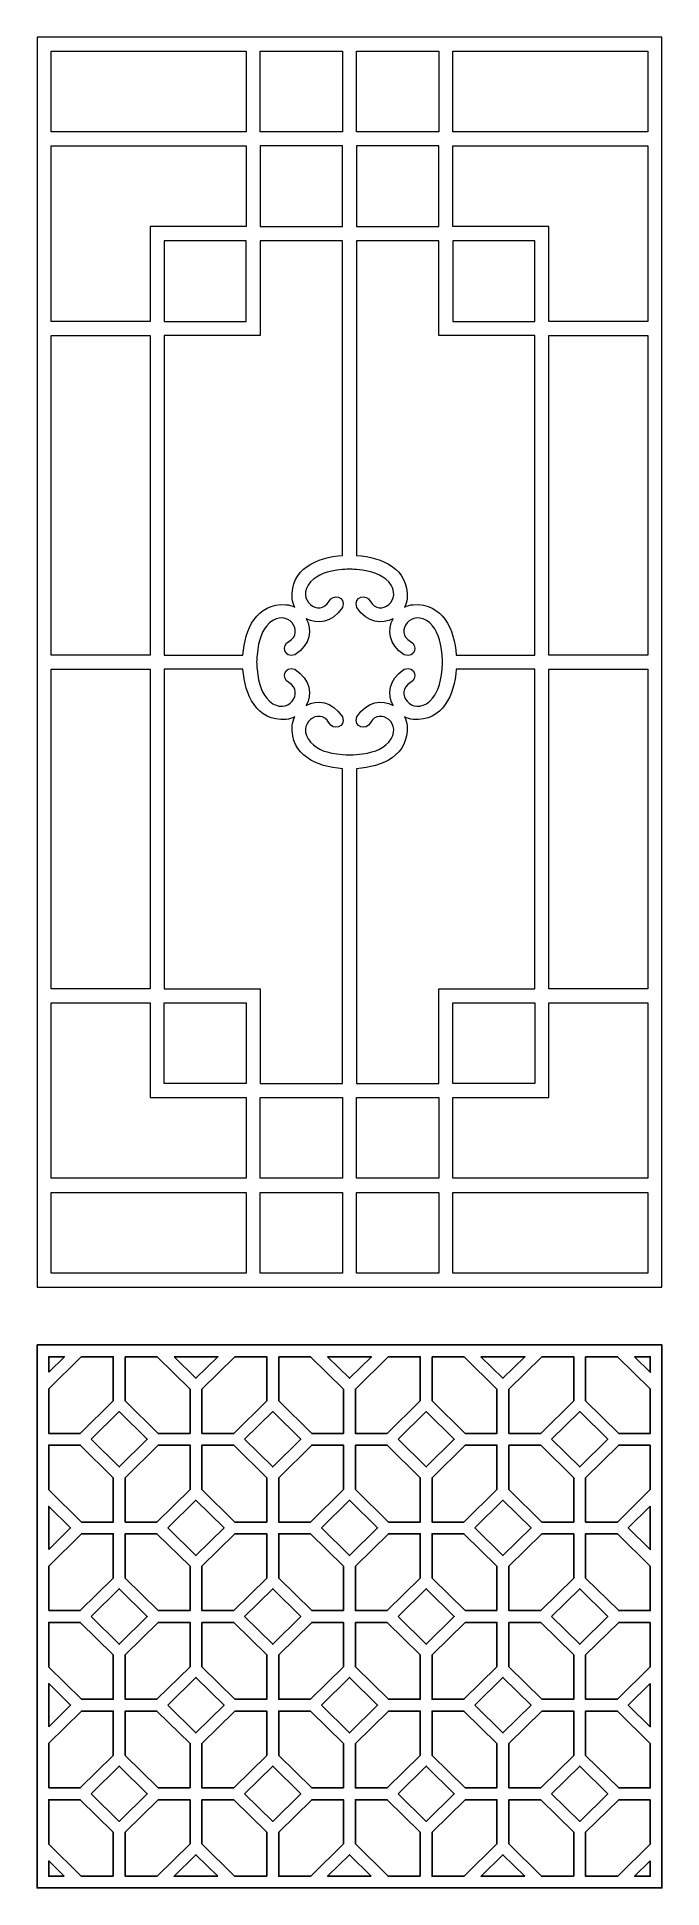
# Model space of a CAD drawing. Header units: centimetres. Extents: x 1.9 to 8.3, y -9.5 to 9.5.
import ezdxf

# ---------------------------------------------------------------- set-up
doc = ezdxf.new("R2010")
doc.units = ezdxf.units.CM
doc.header["$MEASUREMENT"] = 0
doc.layers.add('layer 1', color=7, linetype='Continuous')

msp = doc.modelspace()

# ---------------------------------------------------------------- linework, layer by layer
at = {"layer": 'layer 1', "color": 250, "lineweight": 9}
for points, knots in [([(1.85394, -3.33259), (1.85394, -3.33259), (1.85394, 9.50001), (1.85394, 9.50001), (1.85394, 9.50001), (1.85394, 9.50001), (8.27025, 9.50001), (8.27025, 9.50001), (8.27025, 9.50001), (8.27025, 9.50001), (8.27025, -3.33259), (8.27025, -3.33259), (8.27025, -3.33259), (8.27025, -3.33259), (1.85394, -3.33259), (1.85394, -3.33259)], [0, 0, 0, 0, 0.2, 0.2, 0.2, 0.2, 0.4, 0.4, 0.4, 0.4, 0.6, 0.6, 0.6, 0.6, 1, 1, 1, 1]), ([(1.99813, 8.52675), (1.99813, 8.52675), (1.99813, 8.52675), (1.99813, 8.52675), (1.99813, 8.52675), (1.99813, 8.52675), (4.00231, 8.52675), (4.00231, 8.52675), (4.00231, 8.52675), (4.00231, 8.52675), (4.00231, 9.35583), (4.00231, 9.35583), (4.00231, 9.35583), (4.00231, 9.35583), (1.99813, 9.35583), (1.99813, 9.35583), (1.99813, 9.35583), (1.99813, 9.35583), (1.99813, 8.52675), (1.99813, 8.52675)], [0, 0, 0, 0, 0.16666667, 0.16666667, 0.16666667, 0.16666667, 0.33333333, 0.33333333, 0.33333333, 0.33333333, 0.5, 0.5, 0.5, 0.5, 0.66666667, 0.66666667, 0.66666667, 0.66666667, 1, 1, 1, 1]), ([(4.14652, 9.35583), (4.14652, 9.35583), (4.14652, 9.35583), (4.14652, 9.35583), (4.14652, 9.35583), (4.14652, 9.35583), (4.14652, 8.52675), (4.14652, 8.52675), (4.14652, 8.52675), (4.14652, 8.52675), (4.99001, 8.52675), (4.99001, 8.52675), (4.99001, 8.52675), (4.99001, 8.52675), (4.99001, 9.35583), (4.99001, 9.35583), (4.99001, 9.35583), (4.99001, 9.35583), (4.14652, 9.35583), (4.14652, 9.35583)], [0, 0, 0, 0, 0.16666667, 0.16666667, 0.16666667, 0.16666667, 0.33333333, 0.33333333, 0.33333333, 0.33333333, 0.5, 0.5, 0.5, 0.5, 0.66666667, 0.66666667, 0.66666667, 0.66666667, 1, 1, 1, 1]), ([(5.13418, 9.35583), (5.13418, 9.35583), (5.13418, 9.35583), (5.13418, 9.35583), (5.13418, 9.35583), (5.13418, 9.35583), (5.13418, 8.52675), (5.13418, 8.52675), (5.13418, 8.52675), (5.13418, 8.52675), (5.97768, 8.52675), (5.97768, 8.52675), (5.97768, 8.52675), (5.97768, 8.52675), (5.97768, 9.35583), (5.97768, 9.35583), (5.97768, 9.35583), (5.97768, 9.35583), (5.13418, 9.35583), (5.13418, 9.35583)], [0, 0, 0, 0, 0.16666667, 0.16666667, 0.16666667, 0.16666667, 0.33333333, 0.33333333, 0.33333333, 0.33333333, 0.5, 0.5, 0.5, 0.5, 0.66666667, 0.66666667, 0.66666667, 0.66666667, 1, 1, 1, 1]), ([(6.12188, 9.35583), (6.12188, 9.35583), (6.12188, 9.35583), (6.12188, 9.35583), (6.12188, 9.35583), (6.12188, 9.35583), (6.12188, 8.52675), (6.12188, 8.52675), (6.12188, 8.52675), (6.12188, 8.52675), (8.12606, 8.52675), (8.12606, 8.52675), (8.12606, 8.52675), (8.12606, 8.52675), (8.12606, 9.35583), (8.12606, 9.35583), (8.12606, 9.35583), (8.12606, 9.35583), (6.12188, 9.35583), (6.12188, 9.35583)], [0, 0, 0, 0, 0.16666667, 0.16666667, 0.16666667, 0.16666667, 0.33333333, 0.33333333, 0.33333333, 0.33333333, 0.5, 0.5, 0.5, 0.5, 0.66666667, 0.66666667, 0.66666667, 0.66666667, 1, 1, 1, 1]), ([(1.99813, 6.58023), (1.99813, 6.58023), (1.99813, 6.58023), (1.99813, 6.58023), (1.99813, 6.58023), (1.99813, 6.58023), (3.01465, 6.58023), (3.01465, 6.58023), (3.01465, 6.58023), (3.01465, 6.58023), (3.01465, 7.5535), (3.01465, 7.5535), (3.01465, 7.5535), (3.01465, 7.5535), (4.00231, 7.5535), (4.00231, 7.5535), (4.00231, 7.5535), (4.00231, 7.5535), (4.00231, 8.38256), (4.00231, 8.38256), (4.00231, 8.38256), (4.00231, 8.38256), (1.99813, 8.38256), (1.99813, 8.38256), (1.99813, 8.38256), (1.99813, 8.38256), (1.99813, 6.58023), (1.99813, 6.58023)], [0, 0, 0, 0, 0.125, 0.125, 0.125, 0.125, 0.25, 0.25, 0.25, 0.25, 0.375, 0.375, 0.375, 0.375, 0.5, 0.5, 0.5, 0.5, 0.625, 0.625, 0.625, 0.625, 0.75, 0.75, 0.75, 0.75, 1, 1, 1, 1]), ([(4.99001, 8.38256), (4.99001, 8.38256), (4.99001, 8.38256), (4.99001, 8.38256), (4.99001, 8.38256), (4.99001, 8.38256), (4.99001, 7.5535), (4.99001, 7.5535), (4.99001, 7.5535), (4.99001, 7.5535), (4.14652, 7.5535), (4.14652, 7.5535), (4.14652, 7.5535), (4.14652, 7.5535), (4.14652, 8.38256), (4.14652, 8.38256), (4.14652, 8.38256), (4.14652, 8.38256), (4.99001, 8.38256), (4.99001, 8.38256)], [0, 0, 0, 0, 0.16666667, 0.16666667, 0.16666667, 0.16666667, 0.33333333, 0.33333333, 0.33333333, 0.33333333, 0.5, 0.5, 0.5, 0.5, 0.66666667, 0.66666667, 0.66666667, 0.66666667, 1, 1, 1, 1]), ([(5.13418, 7.5535), (5.13418, 7.5535), (5.13418, 7.5535), (5.13418, 7.5535), (5.13418, 7.5535), (5.13418, 7.5535), (5.13418, 8.38256), (5.13418, 8.38256), (5.13418, 8.38256), (5.13418, 8.38256), (5.97768, 8.38256), (5.97768, 8.38256), (5.97768, 8.38256), (5.97768, 8.38256), (5.97768, 7.5535), (5.97768, 7.5535), (5.97768, 7.5535), (5.97768, 7.5535), (5.13418, 7.5535), (5.13418, 7.5535)], [0, 0, 0, 0, 0.16666667, 0.16666667, 0.16666667, 0.16666667, 0.33333333, 0.33333333, 0.33333333, 0.33333333, 0.5, 0.5, 0.5, 0.5, 0.66666667, 0.66666667, 0.66666667, 0.66666667, 1, 1, 1, 1]), ([(8.12606, 8.38256), (8.12606, 8.38256), (8.12606, 8.38256), (8.12606, 8.38256), (8.12606, 8.38256), (8.12606, 8.38256), (6.12188, 8.38256), (6.12188, 8.38256), (6.12188, 8.38256), (6.12188, 8.38256), (6.12188, 7.5535), (6.12188, 7.5535), (6.12188, 7.5535), (6.12188, 7.5535), (7.10954, 7.5535), (7.10954, 7.5535), (7.10954, 7.5535), (7.10954, 7.5535), (7.10954, 6.58023), (7.10954, 6.58023), (7.10954, 6.58023), (7.10954, 6.58023), (8.12606, 6.58023), (8.12606, 6.58023), (8.12606, 6.58023), (8.12606, 6.58023), (8.12606, 8.38256), (8.12606, 8.38256)], [0, 0, 0, 0, 0.125, 0.125, 0.125, 0.125, 0.25, 0.25, 0.25, 0.25, 0.375, 0.375, 0.375, 0.375, 0.5, 0.5, 0.5, 0.5, 0.625, 0.625, 0.625, 0.625, 0.75, 0.75, 0.75, 0.75, 1, 1, 1, 1]), ([(4.99001, 4.17826), (4.99001, 4.17826), (4.99001, 4.17826), (4.99001, 4.17826), (4.99001, 4.17826), (4.72715, 4.15965), (4.45418, 4.04116), (4.47397, 3.73602), (4.47397, 3.73602), (4.47651, 3.70468), (4.48585, 3.67442), (4.50044, 3.64655), (4.50044, 3.64655), (4.47256, 3.66113), (4.44231, 3.67048), (4.41096, 3.67304), (4.41096, 3.67304), (4.10535, 3.69284), (3.98697, 3.41902), (3.96863, 3.15581), (3.96863, 3.15581), (3.96863, 3.15581), (3.15884, 3.15581), (3.15884, 3.15581), (3.15884, 3.15581), (3.15884, 3.15581), (3.15884, 6.43604), (3.15884, 6.43604), (3.15884, 6.43604), (3.15884, 6.43604), (4.14652, 6.43604), (4.14652, 6.43604), (4.14652, 6.43604), (4.14652, 6.43604), (4.14652, 7.40932), (4.14652, 7.40932), (4.14652, 7.40932), (4.14652, 7.40932), (4.99001, 7.40932), (4.99001, 7.40932), (4.99001, 7.40932), (4.99001, 7.40932), (4.99001, 4.17826), (4.99001, 4.17826)], [0, 0, 0, 0, 0.08333333, 0.08333333, 0.08333333, 0.08333333, 0.16666667, 0.16666667, 0.16666667, 0.16666667, 0.25, 0.25, 0.25, 0.25, 0.33333333, 0.33333333, 0.33333333, 0.33333333, 0.41666667, 0.41666667, 0.41666667, 0.41666667, 0.5, 0.5, 0.5, 0.5, 0.58333333, 0.58333333, 0.58333333, 0.58333333, 0.66666667, 0.66666667, 0.66666667, 0.66666667, 0.75, 0.75, 0.75, 0.75, 0.83333333, 0.83333333, 0.83333333, 0.83333333, 1, 1, 1, 1]), ([(3.15884, 6.58023), (3.15884, 6.58023), (3.15884, 6.58023), (3.15884, 6.58023), (3.15884, 6.58023), (3.15884, 6.58023), (3.15884, 7.40932), (3.15884, 7.40932), (3.15884, 7.40932), (3.15884, 7.40932), (4.00231, 7.40932), (4.00231, 7.40932), (4.00231, 7.40932), (4.00231, 7.40932), (4.00231, 6.58023), (4.00231, 6.58023), (4.00231, 6.58023), (4.00231, 6.58023), (3.15884, 6.58023), (3.15884, 6.58023)], [0, 0, 0, 0, 0.16666667, 0.16666667, 0.16666667, 0.16666667, 0.33333333, 0.33333333, 0.33333333, 0.33333333, 0.5, 0.5, 0.5, 0.5, 0.66666667, 0.66666667, 0.66666667, 0.66666667, 1, 1, 1, 1]), ([(6.15792, 3.15581), (6.15792, 3.15581), (6.15792, 3.15581), (6.15792, 3.15581), (6.15792, 3.15581), (6.13958, 3.41902), (6.0212, 3.69284), (5.71559, 3.67304), (5.71559, 3.67304), (5.68425, 3.67048), (5.65399, 3.66111), (5.62611, 3.64655), (5.62611, 3.64655), (5.64069, 3.67442), (5.65004, 3.70469), (5.6526, 3.73602), (5.6526, 3.73602), (5.6724, 4.04161), (5.39858, 4.16001), (5.13538, 4.17835), (5.13538, 4.17835), (5.13497, 4.17838), (5.13458, 4.17842), (5.13418, 4.17843), (5.13418, 4.17843), (5.13418, 4.17843), (5.13418, 7.40932), (5.13418, 7.40932), (5.13418, 7.40932), (5.13418, 7.40932), (5.97768, 7.40932), (5.97768, 7.40932), (5.97768, 7.40932), (5.97768, 7.40932), (5.97768, 6.43604), (5.97768, 6.43604), (5.97768, 6.43604), (5.97768, 6.43604), (6.96535, 6.43604), (6.96535, 6.43604), (6.96535, 6.43604), (6.96535, 6.43604), (6.96535, 3.15581), (6.96535, 3.15581), (6.96535, 3.15581), (6.96535, 3.15581), (6.15792, 3.15581), (6.15792, 3.15581)], [0, 0, 0, 0, 0.07692308, 0.07692308, 0.07692308, 0.07692308, 0.15384615, 0.15384615, 0.15384615, 0.15384615, 0.23076923, 0.23076923, 0.23076923, 0.23076923, 0.30769231, 0.30769231, 0.30769231, 0.30769231, 0.38461538, 0.38461538, 0.38461538, 0.38461538, 0.46153846, 0.46153846, 0.46153846, 0.46153846, 0.53846154, 0.53846154, 0.53846154, 0.53846154, 0.61538462, 0.61538462, 0.61538462, 0.61538462, 0.69230769, 0.69230769, 0.69230769, 0.69230769, 0.76923077, 0.76923077, 0.76923077, 0.76923077, 0.84615385, 0.84615385, 0.84615385, 0.84615385, 1, 1, 1, 1]), ([(6.12188, 6.58023), (6.12188, 6.58023), (6.12188, 6.58023), (6.12188, 6.58023), (6.12188, 6.58023), (6.12188, 6.58023), (6.12188, 7.40932), (6.12188, 7.40932), (6.12188, 7.40932), (6.12188, 7.40932), (6.96535, 7.40932), (6.96535, 7.40932), (6.96535, 7.40932), (6.96535, 7.40932), (6.96535, 6.58023), (6.96535, 6.58023), (6.96535, 6.58023), (6.96535, 6.58023), (6.12188, 6.58023), (6.12188, 6.58023)], [0, 0, 0, 0, 0.16666667, 0.16666667, 0.16666667, 0.16666667, 0.33333333, 0.33333333, 0.33333333, 0.33333333, 0.5, 0.5, 0.5, 0.5, 0.66666667, 0.66666667, 0.66666667, 0.66666667, 1, 1, 1, 1]), ([(1.99813, 3.15581), (1.99813, 3.15581), (1.99813, 3.15581), (1.99813, 3.15581), (1.99813, 3.15581), (1.99813, 3.15581), (3.01465, 3.15581), (3.01465, 3.15581), (3.01465, 3.15581), (3.01465, 3.15581), (3.01465, 6.43604), (3.01465, 6.43604), (3.01465, 6.43604), (3.01465, 6.43604), (1.99813, 6.43604), (1.99813, 6.43604), (1.99813, 6.43604), (1.99813, 6.43604), (1.99813, 3.15581), (1.99813, 3.15581)], [0, 0, 0, 0, 0.16666667, 0.16666667, 0.16666667, 0.16666667, 0.33333333, 0.33333333, 0.33333333, 0.33333333, 0.5, 0.5, 0.5, 0.5, 0.66666667, 0.66666667, 0.66666667, 0.66666667, 1, 1, 1, 1]), ([(8.12606, 6.43604), (8.12606, 6.43604), (8.12606, 6.43604), (8.12606, 6.43604), (8.12606, 6.43604), (8.12606, 6.43604), (7.10954, 6.43604), (7.10954, 6.43604), (7.10954, 6.43604), (7.10954, 6.43604), (7.10954, 3.15581), (7.10954, 3.15581), (7.10954, 3.15581), (7.10954, 3.15581), (8.12606, 3.15581), (8.12606, 3.15581), (8.12606, 3.15581), (8.12606, 3.15581), (8.12606, 6.43604), (8.12606, 6.43604)], [0, 0, 0, 0, 0.16666667, 0.16666667, 0.16666667, 0.16666667, 0.33333333, 0.33333333, 0.33333333, 0.33333333, 0.5, 0.5, 0.5, 0.5, 0.66666667, 0.66666667, 0.66666667, 0.66666667, 1, 1, 1, 1]), ([(5.50889, 3.52933), (5.50889, 3.52933), (5.50889, 3.52933), (5.50889, 3.52933), (5.50889, 3.52933), (5.44883, 3.41788), (5.46085, 3.26513), (5.62436, 3.15803), (5.62436, 3.15803), (5.74169, 3.11884), (5.76285, 3.26008), (5.68898, 3.29485), (5.68898, 3.29485), (5.51468, 3.39031), (5.70355, 3.64677), (5.88546, 3.4852), (5.88546, 3.4852), (5.96514, 3.40705), (5.99537, 3.32236), (6.01337, 3.15581), (6.01337, 3.15581), (6.01856, 3.10855), (6.01814, 3.06054), (6.01337, 3.01163), (6.01337, 3.01163), (5.99537, 2.84505), (5.96514, 2.76036), (5.88546, 2.68223), (5.88546, 2.68223), (5.70355, 2.52067), (5.51468, 2.77711), (5.68898, 2.87257), (5.68898, 2.87257), (5.76285, 2.90736), (5.74169, 3.04858), (5.62436, 3.00939), (5.62436, 3.00939), (5.46085, 2.90229), (5.44883, 2.74954), (5.50891, 2.63809), (5.50891, 2.63809), (5.39744, 2.69816), (5.24469, 2.68613), (5.1376, 2.52262), (5.1376, 2.52262), (5.0984, 2.40529), (5.23965, 2.38413), (5.27443, 2.458), (5.27443, 2.458), (5.36987, 2.6323), (5.62633, 2.44343), (5.46477, 2.26152), (5.46477, 2.26152), (5.38662, 2.18184), (5.30193, 2.15161), (5.13538, 2.13361), (5.13538, 2.13361), (5.08731, 2.13), (5.03925, 2.13), (4.99119, 2.13361), (4.99119, 2.13361), (4.82462, 2.15161), (4.73992, 2.18184), (4.66179, 2.26152), (4.66179, 2.26152), (4.50021, 2.44343), (4.75667, 2.6323), (4.85214, 2.458), (4.85214, 2.458), (4.88691, 2.38413), (5.02814, 2.40529), (4.98895, 2.52262), (4.98895, 2.52262), (4.88185, 2.68613), (4.7291, 2.69816), (4.61764, 2.63809), (4.61764, 2.63809), (4.67772, 2.74954), (4.6657, 2.90229), (4.50218, 3.00939), (4.50218, 3.00939), (4.38485, 3.04858), (4.3637, 2.90736), (4.43756, 2.87257), (4.43756, 2.87257), (4.61187, 2.77711), (4.423, 2.52067), (4.24108, 2.68223), (4.24108, 2.68223), (4.1614, 2.76036), (4.13117, 2.84505), (4.11317, 3.01163), (4.11317, 3.01163), (4.10725, 3.05969), (4.10795, 3.10775), (4.11317, 3.15581), (4.11317, 3.15581), (4.13117, 3.32236), (4.1614, 3.40705), (4.24108, 3.4852), (4.24108, 3.4852), (4.423, 3.64677), (4.61187, 3.39031), (4.43756, 3.29485), (4.43756, 3.29485), (4.3637, 3.26008), (4.38485, 3.11884), (4.50218, 3.15803), (4.50218, 3.15803), (4.6657, 3.26513), (4.67772, 3.41788), (4.61764, 3.52933), (4.61764, 3.52933), (4.7291, 3.46927), (4.88185, 3.48128), (4.98895, 3.6448), (4.98895, 3.6448), (5.02814, 3.76213), (4.88691, 3.78329), (4.85214, 3.70942), (4.85214, 3.70942), (4.75667, 3.53512), (4.50021, 3.72398), (4.66179, 3.9059), (4.66179, 3.9059), (4.73992, 3.9856), (4.82462, 4.01581), (4.99119, 4.03381), (4.99119, 4.03381), (5.05458, 4.03799), (5.0985, 4.03687), (5.13538, 4.03381), (5.13538, 4.03381), (5.30193, 4.01581), (5.38662, 3.9856), (5.46477, 3.9059), (5.46477, 3.9059), (5.62633, 3.72398), (5.36987, 3.53512), (5.27443, 3.70942), (5.27443, 3.70942), (5.23965, 3.78329), (5.0984, 3.76213), (5.1376, 3.6448), (5.1376, 3.6448), (5.24469, 3.48128), (5.39744, 3.46927), (5.50889, 3.52933)], [0, 0, 0, 0, 0.02631579, 0.02631579, 0.02631579, 0.02631579, 0.05263158, 0.05263158, 0.05263158, 0.05263158, 0.07894737, 0.07894737, 0.07894737, 0.07894737, 0.10526316, 0.10526316, 0.10526316, 0.10526316, 0.13157895, 0.13157895, 0.13157895, 0.13157895, 0.15789474, 0.15789474, 0.15789474, 0.15789474, 0.18421053, 0.18421053, 0.18421053, 0.18421053, 0.21052632, 0.21052632, 0.21052632, 0.21052632, 0.23684211, 0.23684211, 0.23684211, 0.23684211, 0.26315789, 0.26315789, 0.26315789, 0.26315789, 0.28947368, 0.28947368, 0.28947368, 0.28947368, 0.31578947, 0.31578947, 0.31578947, 0.31578947, 0.34210526, 0.34210526, 0.34210526, 0.34210526, 0.36842105, 0.36842105, 0.36842105, 0.36842105, 0.39473684, 0.39473684, 0.39473684, 0.39473684, 0.42105263, 0.42105263, 0.42105263, 0.42105263, 0.44736842, 0.44736842, 0.44736842, 0.44736842, 0.47368421, 0.47368421, 0.47368421, 0.47368421, 0.5, 0.5, 0.5, 0.5, 0.52631579, 0.52631579, 0.52631579, 0.52631579, 0.55263158, 0.55263158, 0.55263158, 0.55263158, 0.57894737, 0.57894737, 0.57894737, 0.57894737, 0.60526316, 0.60526316, 0.60526316, 0.60526316, 0.63157895, 0.63157895, 0.63157895, 0.63157895, 0.65789474, 0.65789474, 0.65789474, 0.65789474, 0.68421053, 0.68421053, 0.68421053, 0.68421053, 0.71052632, 0.71052632, 0.71052632, 0.71052632, 0.73684211, 0.73684211, 0.73684211, 0.73684211, 0.76315789, 0.76315789, 0.76315789, 0.76315789, 0.78947368, 0.78947368, 0.78947368, 0.78947368, 0.81578947, 0.81578947, 0.81578947, 0.81578947, 0.84210526, 0.84210526, 0.84210526, 0.84210526, 0.86842105, 0.86842105, 0.86842105, 0.86842105, 0.89473684, 0.89473684, 0.89473684, 0.89473684, 0.92105263, 0.92105263, 0.92105263, 0.92105263, 0.94736842, 0.94736842, 0.94736842, 0.94736842, 1, 1, 1, 1]), ([(1.99813, -0.26863), (1.99813, -0.26863), (1.99813, -0.26863), (1.99813, -0.26863), (1.99813, -0.26863), (1.99813, -0.26863), (3.01465, -0.26863), (3.01465, -0.26863), (3.01465, -0.26863), (3.01465, -0.26863), (3.01465, 3.01163), (3.01465, 3.01163), (3.01465, 3.01163), (3.01465, 3.01163), (1.99813, 3.01163), (1.99813, 3.01163), (1.99813, 3.01163), (1.99813, 3.01163), (1.99813, -0.26863), (1.99813, -0.26863)], [0, 0, 0, 0, 0.16666667, 0.16666667, 0.16666667, 0.16666667, 0.33333333, 0.33333333, 0.33333333, 0.33333333, 0.5, 0.5, 0.5, 0.5, 0.66666667, 0.66666667, 0.66666667, 0.66666667, 1, 1, 1, 1]), ([(3.96863, 3.01163), (3.96863, 3.01163), (3.96863, 3.01163), (3.96863, 3.01163), (3.96863, 3.01163), (3.98697, 2.7484), (4.10535, 2.47458), (4.41096, 2.49439), (4.41096, 2.49439), (4.44231, 2.49697), (4.47256, 2.50631), (4.50044, 2.52089), (4.50044, 2.52089), (4.48585, 2.493), (4.47651, 2.46275), (4.47397, 2.4314), (4.47397, 2.4314), (4.45418, 2.12626), (4.72715, 2.00777), (4.99001, 1.98916), (4.99001, 1.98916), (4.99001, 1.98916), (4.99001, -1.24187), (4.99001, -1.24187), (4.99001, -1.24187), (4.99001, -1.24187), (4.14652, -1.24187), (4.14652, -1.24187), (4.14652, -1.24187), (4.14652, -1.24187), (4.14652, -0.26863), (4.14652, -0.26863), (4.14652, -0.26863), (4.14652, -0.26863), (3.15884, -0.26863), (3.15884, -0.26863), (3.15884, -0.26863), (3.15884, -0.26863), (3.15884, 3.01163), (3.15884, 3.01163), (3.15884, 3.01163), (3.15884, 3.01163), (3.96863, 3.01163), (3.96863, 3.01163)], [0, 0, 0, 0, 0.08333333, 0.08333333, 0.08333333, 0.08333333, 0.16666667, 0.16666667, 0.16666667, 0.16666667, 0.25, 0.25, 0.25, 0.25, 0.33333333, 0.33333333, 0.33333333, 0.33333333, 0.41666667, 0.41666667, 0.41666667, 0.41666667, 0.5, 0.5, 0.5, 0.5, 0.58333333, 0.58333333, 0.58333333, 0.58333333, 0.66666667, 0.66666667, 0.66666667, 0.66666667, 0.75, 0.75, 0.75, 0.75, 0.83333333, 0.83333333, 0.83333333, 0.83333333, 1, 1, 1, 1]), ([(5.13418, 1.98899), (5.13418, 1.98899), (5.13418, 1.98899), (5.13418, 1.98899), (5.13418, 1.98899), (5.13458, 1.98901), (5.13497, 1.98905), (5.13538, 1.98907), (5.13538, 1.98907), (5.39858, 2.00741), (5.6724, 2.12581), (5.6526, 2.4314), (5.6526, 2.4314), (5.65004, 2.46275), (5.64069, 2.493), (5.62611, 2.52088), (5.62611, 2.52088), (5.65399, 2.50631), (5.68425, 2.49697), (5.71559, 2.49439), (5.71559, 2.49439), (6.0212, 2.47458), (6.13958, 2.7484), (6.15792, 3.01163), (6.15792, 3.01163), (6.15792, 3.01163), (6.96535, 3.01163), (6.96535, 3.01163), (6.96535, 3.01163), (6.96535, 3.01163), (6.96535, -0.26863), (6.96535, -0.26863), (6.96535, -0.26863), (6.96535, -0.26863), (5.97768, -0.26863), (5.97768, -0.26863), (5.97768, -0.26863), (5.97768, -0.26863), (5.97768, -1.24187), (5.97768, -1.24187), (5.97768, -1.24187), (5.97768, -1.24187), (5.13418, -1.24187), (5.13418, -1.24187), (5.13418, -1.24187), (5.13418, -1.24187), (5.13418, 1.98899), (5.13418, 1.98899)], [0, 0, 0, 0, 0.07692308, 0.07692308, 0.07692308, 0.07692308, 0.15384615, 0.15384615, 0.15384615, 0.15384615, 0.23076923, 0.23076923, 0.23076923, 0.23076923, 0.30769231, 0.30769231, 0.30769231, 0.30769231, 0.38461538, 0.38461538, 0.38461538, 0.38461538, 0.46153846, 0.46153846, 0.46153846, 0.46153846, 0.53846154, 0.53846154, 0.53846154, 0.53846154, 0.61538462, 0.61538462, 0.61538462, 0.61538462, 0.69230769, 0.69230769, 0.69230769, 0.69230769, 0.76923077, 0.76923077, 0.76923077, 0.76923077, 0.84615385, 0.84615385, 0.84615385, 0.84615385, 1, 1, 1, 1]), ([(8.12606, 3.01163), (8.12606, 3.01163), (8.12606, 3.01163), (8.12606, 3.01163), (8.12606, 3.01163), (8.12606, 3.01163), (7.10954, 3.01163), (7.10954, 3.01163), (7.10954, 3.01163), (7.10954, 3.01163), (7.10954, -0.26863), (7.10954, -0.26863), (7.10954, -0.26863), (7.10954, -0.26863), (8.12606, -0.26863), (8.12606, -0.26863), (8.12606, -0.26863), (8.12606, -0.26863), (8.12606, 3.01163), (8.12606, 3.01163)], [0, 0, 0, 0, 0.16666667, 0.16666667, 0.16666667, 0.16666667, 0.33333333, 0.33333333, 0.33333333, 0.33333333, 0.5, 0.5, 0.5, 0.5, 0.66666667, 0.66666667, 0.66666667, 0.66666667, 1, 1, 1, 1]), ([(1.99813, -2.21514), (1.99813, -2.21514), (1.99813, -2.21514), (1.99813, -2.21514), (1.99813, -2.21514), (1.99813, -2.21514), (4.00231, -2.21514), (4.00231, -2.21514), (4.00231, -2.21514), (4.00231, -2.21514), (4.00231, -1.38607), (4.00231, -1.38607), (4.00231, -1.38607), (4.00231, -1.38607), (3.01465, -1.38607), (3.01465, -1.38607), (3.01465, -1.38607), (3.01465, -1.38607), (3.01465, -0.41281), (3.01465, -0.41281), (3.01465, -0.41281), (3.01465, -0.41281), (1.99813, -0.41281), (1.99813, -0.41281), (1.99813, -0.41281), (1.99813, -0.41281), (1.99813, -2.21514), (1.99813, -2.21514)], [0, 0, 0, 0, 0.125, 0.125, 0.125, 0.125, 0.25, 0.25, 0.25, 0.25, 0.375, 0.375, 0.375, 0.375, 0.5, 0.5, 0.5, 0.5, 0.625, 0.625, 0.625, 0.625, 0.75, 0.75, 0.75, 0.75, 1, 1, 1, 1]), ([(3.15884, -0.41281), (3.15884, -0.41281), (3.15884, -0.41281), (3.15884, -0.41281), (3.15884, -0.41281), (3.15884, -0.41281), (3.15884, -1.24187), (3.15884, -1.24187), (3.15884, -1.24187), (3.15884, -1.24187), (4.00231, -1.24187), (4.00231, -1.24187), (4.00231, -1.24187), (4.00231, -1.24187), (4.00231, -0.41281), (4.00231, -0.41281), (4.00231, -0.41281), (4.00231, -0.41281), (3.15884, -0.41281), (3.15884, -0.41281)], [0, 0, 0, 0, 0.16666667, 0.16666667, 0.16666667, 0.16666667, 0.33333333, 0.33333333, 0.33333333, 0.33333333, 0.5, 0.5, 0.5, 0.5, 0.66666667, 0.66666667, 0.66666667, 0.66666667, 1, 1, 1, 1]), ([(8.12606, -0.41281), (8.12606, -0.41281), (8.12606, -0.41281), (8.12606, -0.41281), (8.12606, -0.41281), (8.12606, -0.41281), (7.10954, -0.41281), (7.10954, -0.41281), (7.10954, -0.41281), (7.10954, -0.41281), (7.10954, -1.38607), (7.10954, -1.38607), (7.10954, -1.38607), (7.10954, -1.38607), (6.12188, -1.38607), (6.12188, -1.38607), (6.12188, -1.38607), (6.12188, -1.38607), (6.12188, -2.21514), (6.12188, -2.21514), (6.12188, -2.21514), (6.12188, -2.21514), (8.12606, -2.21514), (8.12606, -2.21514), (8.12606, -2.21514), (8.12606, -2.21514), (8.12606, -0.41281), (8.12606, -0.41281)], [0, 0, 0, 0, 0.125, 0.125, 0.125, 0.125, 0.25, 0.25, 0.25, 0.25, 0.375, 0.375, 0.375, 0.375, 0.5, 0.5, 0.5, 0.5, 0.625, 0.625, 0.625, 0.625, 0.75, 0.75, 0.75, 0.75, 1, 1, 1, 1]), ([(6.12188, -0.41281), (6.12188, -0.41281), (6.12188, -0.41281), (6.12188, -0.41281), (6.12188, -0.41281), (6.12188, -0.41281), (6.12188, -1.24187), (6.12188, -1.24187), (6.12188, -1.24187), (6.12188, -1.24187), (6.96535, -1.24187), (6.96535, -1.24187), (6.96535, -1.24187), (6.96535, -1.24187), (6.96535, -0.41281), (6.96535, -0.41281), (6.96535, -0.41281), (6.96535, -0.41281), (6.12188, -0.41281), (6.12188, -0.41281)], [0, 0, 0, 0, 0.16666667, 0.16666667, 0.16666667, 0.16666667, 0.33333333, 0.33333333, 0.33333333, 0.33333333, 0.5, 0.5, 0.5, 0.5, 0.66666667, 0.66666667, 0.66666667, 0.66666667, 1, 1, 1, 1]), ([(4.99001, -2.21514), (4.99001, -2.21514), (4.99001, -2.21514), (4.99001, -2.21514), (4.99001, -2.21514), (4.99001, -2.21514), (4.99001, -1.38607), (4.99001, -1.38607), (4.99001, -1.38607), (4.99001, -1.38607), (4.14652, -1.38607), (4.14652, -1.38607), (4.14652, -1.38607), (4.14652, -1.38607), (4.14652, -2.21514), (4.14652, -2.21514), (4.14652, -2.21514), (4.14652, -2.21514), (4.99001, -2.21514), (4.99001, -2.21514)], [0, 0, 0, 0, 0.16666667, 0.16666667, 0.16666667, 0.16666667, 0.33333333, 0.33333333, 0.33333333, 0.33333333, 0.5, 0.5, 0.5, 0.5, 0.66666667, 0.66666667, 0.66666667, 0.66666667, 1, 1, 1, 1]), ([(5.13418, -1.38607), (5.13418, -1.38607), (5.13418, -1.38607), (5.13418, -1.38607), (5.13418, -1.38607), (5.13418, -1.38607), (5.13418, -2.21514), (5.13418, -2.21514), (5.13418, -2.21514), (5.13418, -2.21514), (5.97768, -2.21514), (5.97768, -2.21514), (5.97768, -2.21514), (5.97768, -2.21514), (5.97768, -1.38607), (5.97768, -1.38607), (5.97768, -1.38607), (5.97768, -1.38607), (5.13418, -1.38607), (5.13418, -1.38607)], [0, 0, 0, 0, 0.16666667, 0.16666667, 0.16666667, 0.16666667, 0.33333333, 0.33333333, 0.33333333, 0.33333333, 0.5, 0.5, 0.5, 0.5, 0.66666667, 0.66666667, 0.66666667, 0.66666667, 1, 1, 1, 1]), ([(4.00231, -3.18841), (4.00231, -3.18841), (4.00231, -3.18841), (4.00231, -3.18841), (4.00231, -3.18841), (4.00231, -3.18841), (4.00231, -2.35932), (4.00231, -2.35932), (4.00231, -2.35932), (4.00231, -2.35932), (1.99813, -2.35932), (1.99813, -2.35932), (1.99813, -2.35932), (1.99813, -2.35932), (1.99813, -3.18841), (1.99813, -3.18841), (1.99813, -3.18841), (1.99813, -3.18841), (4.00231, -3.18841), (4.00231, -3.18841)], [0, 0, 0, 0, 0.16666667, 0.16666667, 0.16666667, 0.16666667, 0.33333333, 0.33333333, 0.33333333, 0.33333333, 0.5, 0.5, 0.5, 0.5, 0.66666667, 0.66666667, 0.66666667, 0.66666667, 1, 1, 1, 1]), ([(4.99001, -3.18841), (4.99001, -3.18841), (4.99001, -3.18841), (4.99001, -3.18841), (4.99001, -3.18841), (4.99001, -3.18841), (4.99001, -2.35932), (4.99001, -2.35932), (4.99001, -2.35932), (4.99001, -2.35932), (4.14652, -2.35932), (4.14652, -2.35932), (4.14652, -2.35932), (4.14652, -2.35932), (4.14652, -3.18841), (4.14652, -3.18841), (4.14652, -3.18841), (4.14652, -3.18841), (4.99001, -3.18841), (4.99001, -3.18841)], [0, 0, 0, 0, 0.16666667, 0.16666667, 0.16666667, 0.16666667, 0.33333333, 0.33333333, 0.33333333, 0.33333333, 0.5, 0.5, 0.5, 0.5, 0.66666667, 0.66666667, 0.66666667, 0.66666667, 1, 1, 1, 1]), ([(5.97768, -3.18841), (5.97768, -3.18841), (5.97768, -3.18841), (5.97768, -3.18841), (5.97768, -3.18841), (5.97768, -3.18841), (5.97768, -2.35932), (5.97768, -2.35932), (5.97768, -2.35932), (5.97768, -2.35932), (5.13418, -2.35932), (5.13418, -2.35932), (5.13418, -2.35932), (5.13418, -2.35932), (5.13418, -3.18841), (5.13418, -3.18841), (5.13418, -3.18841), (5.13418, -3.18841), (5.97768, -3.18841), (5.97768, -3.18841)], [0, 0, 0, 0, 0.16666667, 0.16666667, 0.16666667, 0.16666667, 0.33333333, 0.33333333, 0.33333333, 0.33333333, 0.5, 0.5, 0.5, 0.5, 0.66666667, 0.66666667, 0.66666667, 0.66666667, 1, 1, 1, 1]), ([(8.12606, -2.35932), (8.12606, -2.35932), (8.12606, -2.35932), (8.12606, -2.35932), (8.12606, -2.35932), (8.12606, -2.35932), (6.12188, -2.35932), (6.12188, -2.35932), (6.12188, -2.35932), (6.12188, -2.35932), (6.12188, -3.18841), (6.12188, -3.18841), (6.12188, -3.18841), (6.12188, -3.18841), (8.12606, -3.18841), (8.12606, -3.18841), (8.12606, -3.18841), (8.12606, -3.18841), (8.12606, -2.35932), (8.12606, -2.35932)], [0, 0, 0, 0, 0.16666667, 0.16666667, 0.16666667, 0.16666667, 0.33333333, 0.33333333, 0.33333333, 0.33333333, 0.5, 0.5, 0.5, 0.5, 0.66666667, 0.66666667, 0.66666667, 0.66666667, 1, 1, 1, 1])]:
    msp.add_open_spline(points, degree=3, knots=knots, dxfattribs=at)
at = {"layer": 'layer 1', "color": 250}
msp.add_open_spline([(1.85395, -3.92585), (1.85395, -3.92585), (8.27024, -3.92585), (8.27024, -3.92585), (8.27024, -3.92585), (8.27024, -3.92585), (8.27024, -9.5), (8.27024, -9.5), (8.27024, -9.5), (8.27024, -9.5), (1.85395, -9.5), (1.85395, -9.5), (1.85395, -9.5), (1.85395, -9.5), (1.85395, -3.92585), (1.85395, -3.92585)], degree=3, knots=[0, 0, 0, 0, 0.2, 0.2, 0.2, 0.2, 0.4, 0.4, 0.4, 0.4, 0.6, 0.6, 0.6, 0.6, 1, 1, 1, 1], dxfattribs=at)
at = {"layer": 'layer 1', "color": 7}
for points, knots in [([(1.97426, -4.20485), (1.97426, -4.20485), (2.13524, -4.04616), (2.13524, -4.04616), (2.13524, -4.04616), (2.13524, -4.04616), (1.97426, -4.04616), (1.97426, -4.04616), (1.97426, -4.04616), (1.97426, -4.04616), (1.97426, -4.20485), (1.97426, -4.20485)], [0, 0, 0, 0, 0.25, 0.25, 0.25, 0.25, 0.5, 0.5, 0.5, 0.5, 1, 1, 1, 1]), ([(2.30833, -4.04616), (2.30833, -4.04616), (1.97426, -4.37544), (1.97426, -4.37544), (1.97426, -4.37544), (1.97426, -4.37544), (1.97426, -4.83339), (1.97426, -4.83339), (1.97426, -4.83339), (1.97426, -4.83339), (2.29757, -4.83339), (2.29757, -4.83339), (2.29757, -4.83339), (2.29757, -4.83339), (2.63671, -4.49908), (2.63671, -4.49908), (2.63671, -4.49908), (2.63671, -4.49908), (2.63671, -4.04616), (2.63671, -4.04616), (2.63671, -4.04616), (2.63671, -4.04616), (2.30833, -4.04616), (2.30833, -4.04616)], [0, 0, 0, 0, 0.14285714, 0.14285714, 0.14285714, 0.14285714, 0.28571429, 0.28571429, 0.28571429, 0.28571429, 0.42857143, 0.42857143, 0.42857143, 0.42857143, 0.57142857, 0.57142857, 0.57142857, 0.57142857, 0.71428571, 0.71428571, 0.71428571, 0.71428571, 1, 1, 1, 1]), ([(2.75908, -4.04616), (2.75908, -4.04616), (2.75908, -4.49908), (2.75908, -4.49908), (2.75908, -4.49908), (2.75908, -4.49908), (3.09825, -4.83339), (3.09825, -4.83339), (3.09825, -4.83339), (3.09825, -4.83339), (3.4246, -4.83339), (3.4246, -4.83339), (3.4246, -4.83339), (3.4246, -4.83339), (3.4246, -4.37846), (3.4246, -4.37846), (3.4246, -4.37846), (3.4246, -4.37846), (3.08748, -4.04616), (3.08748, -4.04616), (3.08748, -4.04616), (3.08748, -4.04616), (2.75908, -4.04616), (2.75908, -4.04616)], [0, 0, 0, 0, 0.14285714, 0.14285714, 0.14285714, 0.14285714, 0.28571429, 0.28571429, 0.28571429, 0.28571429, 0.42857143, 0.42857143, 0.42857143, 0.42857143, 0.57142857, 0.57142857, 0.57142857, 0.57142857, 0.71428571, 0.71428571, 0.71428571, 0.71428571, 1, 1, 1, 1]), ([(3.26056, -4.04616), (3.26056, -4.04616), (3.4858, -4.26816), (3.4858, -4.26816), (3.4858, -4.26816), (3.4858, -4.26816), (3.71102, -4.04616), (3.71102, -4.04616), (3.71102, -4.04616), (3.71102, -4.04616), (3.26056, -4.04616), (3.26056, -4.04616)], [0, 0, 0, 0, 0.25, 0.25, 0.25, 0.25, 0.5, 0.5, 0.5, 0.5, 1, 1, 1, 1]), ([(3.8841, -4.04616), (3.8841, -4.04616), (3.547, -4.37846), (3.547, -4.37846), (3.547, -4.37846), (3.547, -4.37846), (3.547, -4.83339), (3.547, -4.83339), (3.547, -4.83339), (3.547, -4.83339), (3.87334, -4.83339), (3.87334, -4.83339), (3.87334, -4.83339), (3.87334, -4.83339), (4.21249, -4.49908), (4.21249, -4.49908), (4.21249, -4.49908), (4.21249, -4.49908), (4.21249, -4.04616), (4.21249, -4.04616), (4.21249, -4.04616), (4.21249, -4.04616), (3.8841, -4.04616), (3.8841, -4.04616)], [0, 0, 0, 0, 0.14285714, 0.14285714, 0.14285714, 0.14285714, 0.28571429, 0.28571429, 0.28571429, 0.28571429, 0.42857143, 0.42857143, 0.42857143, 0.42857143, 0.57142857, 0.57142857, 0.57142857, 0.57142857, 0.71428571, 0.71428571, 0.71428571, 0.71428571, 1, 1, 1, 1]), ([(4.33489, -4.04616), (4.33489, -4.04616), (4.33489, -4.49908), (4.33489, -4.49908), (4.33489, -4.49908), (4.33489, -4.49908), (4.67403, -4.83339), (4.67403, -4.83339), (4.67403, -4.83339), (4.67403, -4.83339), (5.00038, -4.83339), (5.00038, -4.83339), (5.00038, -4.83339), (5.00038, -4.83339), (5.00038, -4.37846), (5.00038, -4.37846), (5.00038, -4.37846), (5.00038, -4.37846), (4.66326, -4.04616), (4.66326, -4.04616), (4.66326, -4.04616), (4.66326, -4.04616), (4.33489, -4.04616), (4.33489, -4.04616)], [0, 0, 0, 0, 0.14285714, 0.14285714, 0.14285714, 0.14285714, 0.28571429, 0.28571429, 0.28571429, 0.28571429, 0.42857143, 0.42857143, 0.42857143, 0.42857143, 0.57142857, 0.57142857, 0.57142857, 0.57142857, 0.71428571, 0.71428571, 0.71428571, 0.71428571, 1, 1, 1, 1]), ([(4.83634, -4.04616), (4.83634, -4.04616), (5.06157, -4.26816), (5.06157, -4.26816), (5.06157, -4.26816), (5.06157, -4.26816), (5.2868, -4.04616), (5.2868, -4.04616), (5.2868, -4.04616), (5.2868, -4.04616), (4.83634, -4.04616), (4.83634, -4.04616)], [0, 0, 0, 0, 0.25, 0.25, 0.25, 0.25, 0.5, 0.5, 0.5, 0.5, 1, 1, 1, 1]), ([(5.4599, -4.04616), (5.4599, -4.04616), (5.12278, -4.37846), (5.12278, -4.37846), (5.12278, -4.37846), (5.12278, -4.37846), (5.12278, -4.83339), (5.12278, -4.83339), (5.12278, -4.83339), (5.12278, -4.83339), (5.44912, -4.83339), (5.44912, -4.83339), (5.44912, -4.83339), (5.44912, -4.83339), (5.78827, -4.49908), (5.78827, -4.49908), (5.78827, -4.49908), (5.78827, -4.49908), (5.78827, -4.04616), (5.78827, -4.04616), (5.78827, -4.04616), (5.78827, -4.04616), (5.4599, -4.04616), (5.4599, -4.04616)], [0, 0, 0, 0, 0.14285714, 0.14285714, 0.14285714, 0.14285714, 0.28571429, 0.28571429, 0.28571429, 0.28571429, 0.42857143, 0.42857143, 0.42857143, 0.42857143, 0.57142857, 0.57142857, 0.57142857, 0.57142857, 0.71428571, 0.71428571, 0.71428571, 0.71428571, 1, 1, 1, 1]), ([(5.91067, -4.04616), (5.91067, -4.04616), (5.91067, -4.49908), (5.91067, -4.49908), (5.91067, -4.49908), (5.91067, -4.49908), (6.24981, -4.83339), (6.24981, -4.83339), (6.24981, -4.83339), (6.24981, -4.83339), (6.57616, -4.83339), (6.57616, -4.83339), (6.57616, -4.83339), (6.57616, -4.83339), (6.57616, -4.37846), (6.57616, -4.37846), (6.57616, -4.37846), (6.57616, -4.37846), (6.23904, -4.04616), (6.23904, -4.04616), (6.23904, -4.04616), (6.23904, -4.04616), (5.91067, -4.04616), (5.91067, -4.04616)], [0, 0, 0, 0, 0.14285714, 0.14285714, 0.14285714, 0.14285714, 0.28571429, 0.28571429, 0.28571429, 0.28571429, 0.42857143, 0.42857143, 0.42857143, 0.42857143, 0.57142857, 0.57142857, 0.57142857, 0.57142857, 0.71428571, 0.71428571, 0.71428571, 0.71428571, 1, 1, 1, 1]), ([(6.41212, -4.04616), (6.41212, -4.04616), (6.63736, -4.26816), (6.63736, -4.26816), (6.63736, -4.26816), (6.63736, -4.26816), (6.86257, -4.04616), (6.86257, -4.04616), (6.86257, -4.04616), (6.86257, -4.04616), (6.41212, -4.04616), (6.41212, -4.04616)], [0, 0, 0, 0, 0.25, 0.25, 0.25, 0.25, 0.5, 0.5, 0.5, 0.5, 1, 1, 1, 1]), ([(7.03565, -4.04616), (7.03565, -4.04616), (6.69855, -4.37846), (6.69855, -4.37846), (6.69855, -4.37846), (6.69855, -4.37846), (6.69855, -4.83339), (6.69855, -4.83339), (6.69855, -4.83339), (6.69855, -4.83339), (7.0249, -4.83339), (7.0249, -4.83339), (7.0249, -4.83339), (7.0249, -4.83339), (7.36405, -4.49908), (7.36405, -4.49908), (7.36405, -4.49908), (7.36405, -4.49908), (7.36405, -4.04616), (7.36405, -4.04616), (7.36405, -4.04616), (7.36405, -4.04616), (7.03565, -4.04616), (7.03565, -4.04616)], [0, 0, 0, 0, 0.14285714, 0.14285714, 0.14285714, 0.14285714, 0.28571429, 0.28571429, 0.28571429, 0.28571429, 0.42857143, 0.42857143, 0.42857143, 0.42857143, 0.57142857, 0.57142857, 0.57142857, 0.57142857, 0.71428571, 0.71428571, 0.71428571, 0.71428571, 1, 1, 1, 1]), ([(7.48645, -4.04616), (7.48645, -4.04616), (7.48645, -4.49908), (7.48645, -4.49908), (7.48645, -4.49908), (7.48645, -4.49908), (7.82559, -4.83339), (7.82559, -4.83339), (7.82559, -4.83339), (7.82559, -4.83339), (8.14993, -4.83339), (8.14993, -4.83339), (8.14993, -4.83339), (8.14993, -4.83339), (8.14993, -4.37647), (8.14993, -4.37647), (8.14993, -4.37647), (8.14993, -4.37647), (7.81482, -4.04616), (7.81482, -4.04616), (7.81482, -4.04616), (7.81482, -4.04616), (7.48645, -4.04616), (7.48645, -4.04616)], [0, 0, 0, 0, 0.14285714, 0.14285714, 0.14285714, 0.14285714, 0.28571429, 0.28571429, 0.28571429, 0.28571429, 0.42857143, 0.42857143, 0.42857143, 0.42857143, 0.57142857, 0.57142857, 0.57142857, 0.57142857, 0.71428571, 0.71428571, 0.71428571, 0.71428571, 1, 1, 1, 1]), ([(7.9879, -4.04616), (7.9879, -4.04616), (8.14993, -4.20586), (8.14993, -4.20586), (8.14993, -4.20586), (8.14993, -4.20586), (8.14993, -4.04616), (8.14993, -4.04616), (8.14993, -4.04616), (8.14993, -4.04616), (7.9879, -4.04616), (7.9879, -4.04616)], [0, 0, 0, 0, 0.25, 0.25, 0.25, 0.25, 0.5, 0.5, 0.5, 0.5, 1, 1, 1, 1]), ([(2.40944, -4.89371), (2.40944, -4.89371), (2.69791, -4.60936), (2.69791, -4.60936), (2.69791, -4.60936), (2.69791, -4.60936), (2.98637, -4.89371), (2.98637, -4.89371), (2.98637, -4.89371), (2.98637, -4.89371), (2.69791, -5.17803), (2.69791, -5.17803), (2.69791, -5.17803), (2.69791, -5.17803), (2.40944, -4.89371), (2.40944, -4.89371)], [0, 0, 0, 0, 0.2, 0.2, 0.2, 0.2, 0.4, 0.4, 0.4, 0.4, 0.6, 0.6, 0.6, 0.6, 1, 1, 1, 1]), ([(3.98522, -4.89371), (3.98522, -4.89371), (4.27369, -4.60936), (4.27369, -4.60936), (4.27369, -4.60936), (4.27369, -4.60936), (4.56215, -4.89371), (4.56215, -4.89371), (4.56215, -4.89371), (4.56215, -4.89371), (4.27369, -5.17803), (4.27369, -5.17803), (4.27369, -5.17803), (4.27369, -5.17803), (3.98522, -4.89371), (3.98522, -4.89371)], [0, 0, 0, 0, 0.2, 0.2, 0.2, 0.2, 0.4, 0.4, 0.4, 0.4, 0.6, 0.6, 0.6, 0.6, 1, 1, 1, 1]), ([(5.561, -4.89371), (5.561, -4.89371), (5.84947, -4.60936), (5.84947, -4.60936), (5.84947, -4.60936), (5.84947, -4.60936), (6.13794, -4.89371), (6.13794, -4.89371), (6.13794, -4.89371), (6.13794, -4.89371), (5.84947, -5.17803), (5.84947, -5.17803), (5.84947, -5.17803), (5.84947, -5.17803), (5.561, -4.89371), (5.561, -4.89371)], [0, 0, 0, 0, 0.2, 0.2, 0.2, 0.2, 0.4, 0.4, 0.4, 0.4, 0.6, 0.6, 0.6, 0.6, 1, 1, 1, 1]), ([(7.13678, -4.89371), (7.13678, -4.89371), (7.42524, -4.60936), (7.42524, -4.60936), (7.42524, -4.60936), (7.42524, -4.60936), (7.71371, -4.89371), (7.71371, -4.89371), (7.71371, -4.89371), (7.71371, -4.89371), (7.42524, -5.17803), (7.42524, -5.17803), (7.42524, -5.17803), (7.42524, -5.17803), (7.13678, -4.89371), (7.13678, -4.89371)], [0, 0, 0, 0, 0.2, 0.2, 0.2, 0.2, 0.4, 0.4, 0.4, 0.4, 0.6, 0.6, 0.6, 0.6, 1, 1, 1, 1]), ([(1.97426, -5.41195), (1.97426, -5.41195), (2.31036, -5.74324), (2.31036, -5.74324), (2.31036, -5.74324), (2.31036, -5.74324), (2.63671, -5.74324), (2.63671, -5.74324), (2.63671, -5.74324), (2.63671, -5.74324), (2.63671, -5.2883), (2.63671, -5.2883), (2.63671, -5.2883), (2.63671, -5.2883), (2.29757, -4.95402), (2.29757, -4.95402), (2.29757, -4.95402), (2.29757, -4.95402), (1.97426, -4.95402), (1.97426, -4.95402), (1.97426, -4.95402), (1.97426, -4.95402), (1.97426, -5.41195), (1.97426, -5.41195)], [0, 0, 0, 0, 0.14285714, 0.14285714, 0.14285714, 0.14285714, 0.28571429, 0.28571429, 0.28571429, 0.28571429, 0.42857143, 0.42857143, 0.42857143, 0.42857143, 0.57142857, 0.57142857, 0.57142857, 0.57142857, 0.71428571, 0.71428571, 0.71428571, 0.71428571, 1, 1, 1, 1]), ([(3.4246, -5.40895), (3.4246, -5.40895), (3.4246, -4.95402), (3.4246, -4.95402), (3.4246, -4.95402), (3.4246, -4.95402), (3.09825, -4.95402), (3.09825, -4.95402), (3.09825, -4.95402), (3.09825, -4.95402), (2.75908, -5.2883), (2.75908, -5.2883), (2.75908, -5.2883), (2.75908, -5.2883), (2.75908, -5.74324), (2.75908, -5.74324), (2.75908, -5.74324), (2.75908, -5.74324), (3.08545, -5.74324), (3.08545, -5.74324), (3.08545, -5.74324), (3.08545, -5.74324), (3.4246, -5.40895), (3.4246, -5.40895)], [0, 0, 0, 0, 0.14285714, 0.14285714, 0.14285714, 0.14285714, 0.28571429, 0.28571429, 0.28571429, 0.28571429, 0.42857143, 0.42857143, 0.42857143, 0.42857143, 0.57142857, 0.57142857, 0.57142857, 0.57142857, 0.71428571, 0.71428571, 0.71428571, 0.71428571, 1, 1, 1, 1]), ([(3.547, -4.95402), (3.547, -4.95402), (3.547, -5.40895), (3.547, -5.40895), (3.547, -5.40895), (3.547, -5.40895), (3.88615, -5.74324), (3.88615, -5.74324), (3.88615, -5.74324), (3.88615, -5.74324), (4.21249, -5.74324), (4.21249, -5.74324), (4.21249, -5.74324), (4.21249, -5.74324), (4.21249, -5.2883), (4.21249, -5.2883), (4.21249, -5.2883), (4.21249, -5.2883), (3.87334, -4.95402), (3.87334, -4.95402), (3.87334, -4.95402), (3.87334, -4.95402), (3.547, -4.95402), (3.547, -4.95402)], [0, 0, 0, 0, 0.14285714, 0.14285714, 0.14285714, 0.14285714, 0.28571429, 0.28571429, 0.28571429, 0.28571429, 0.42857143, 0.42857143, 0.42857143, 0.42857143, 0.57142857, 0.57142857, 0.57142857, 0.57142857, 0.71428571, 0.71428571, 0.71428571, 0.71428571, 1, 1, 1, 1]), ([(5.00038, -5.40895), (5.00038, -5.40895), (5.00038, -4.95402), (5.00038, -4.95402), (5.00038, -4.95402), (5.00038, -4.95402), (4.67403, -4.95402), (4.67403, -4.95402), (4.67403, -4.95402), (4.67403, -4.95402), (4.33489, -5.2883), (4.33489, -5.2883), (4.33489, -5.2883), (4.33489, -5.2883), (4.33489, -5.74324), (4.33489, -5.74324), (4.33489, -5.74324), (4.33489, -5.74324), (4.66123, -5.74324), (4.66123, -5.74324), (4.66123, -5.74324), (4.66123, -5.74324), (5.00038, -5.40895), (5.00038, -5.40895)], [0, 0, 0, 0, 0.14285714, 0.14285714, 0.14285714, 0.14285714, 0.28571429, 0.28571429, 0.28571429, 0.28571429, 0.42857143, 0.42857143, 0.42857143, 0.42857143, 0.57142857, 0.57142857, 0.57142857, 0.57142857, 0.71428571, 0.71428571, 0.71428571, 0.71428571, 1, 1, 1, 1]), ([(5.12278, -4.95402), (5.12278, -4.95402), (5.12278, -5.40895), (5.12278, -5.40895), (5.12278, -5.40895), (5.12278, -5.40895), (5.46192, -5.74324), (5.46192, -5.74324), (5.46192, -5.74324), (5.46192, -5.74324), (5.78827, -5.74324), (5.78827, -5.74324), (5.78827, -5.74324), (5.78827, -5.74324), (5.78827, -5.2883), (5.78827, -5.2883), (5.78827, -5.2883), (5.78827, -5.2883), (5.44912, -4.95402), (5.44912, -4.95402), (5.44912, -4.95402), (5.44912, -4.95402), (5.12278, -4.95402), (5.12278, -4.95402)], [0, 0, 0, 0, 0.14285714, 0.14285714, 0.14285714, 0.14285714, 0.28571429, 0.28571429, 0.28571429, 0.28571429, 0.42857143, 0.42857143, 0.42857143, 0.42857143, 0.57142857, 0.57142857, 0.57142857, 0.57142857, 0.71428571, 0.71428571, 0.71428571, 0.71428571, 1, 1, 1, 1]), ([(6.57616, -5.40895), (6.57616, -5.40895), (6.57616, -4.95402), (6.57616, -4.95402), (6.57616, -4.95402), (6.57616, -4.95402), (6.24981, -4.95402), (6.24981, -4.95402), (6.24981, -4.95402), (6.24981, -4.95402), (5.91067, -5.2883), (5.91067, -5.2883), (5.91067, -5.2883), (5.91067, -5.2883), (5.91067, -5.74324), (5.91067, -5.74324), (5.91067, -5.74324), (5.91067, -5.74324), (6.23701, -5.74324), (6.23701, -5.74324), (6.23701, -5.74324), (6.23701, -5.74324), (6.57616, -5.40895), (6.57616, -5.40895)], [0, 0, 0, 0, 0.14285714, 0.14285714, 0.14285714, 0.14285714, 0.28571429, 0.28571429, 0.28571429, 0.28571429, 0.42857143, 0.42857143, 0.42857143, 0.42857143, 0.57142857, 0.57142857, 0.57142857, 0.57142857, 0.71428571, 0.71428571, 0.71428571, 0.71428571, 1, 1, 1, 1]), ([(6.69855, -4.95402), (6.69855, -4.95402), (6.69855, -5.40895), (6.69855, -5.40895), (6.69855, -5.40895), (6.69855, -5.40895), (7.0377, -5.74324), (7.0377, -5.74324), (7.0377, -5.74324), (7.0377, -5.74324), (7.36405, -5.74324), (7.36405, -5.74324), (7.36405, -5.74324), (7.36405, -5.74324), (7.36405, -5.2883), (7.36405, -5.2883), (7.36405, -5.2883), (7.36405, -5.2883), (7.0249, -4.95402), (7.0249, -4.95402), (7.0249, -4.95402), (7.0249, -4.95402), (6.69855, -4.95402), (6.69855, -4.95402)], [0, 0, 0, 0, 0.14285714, 0.14285714, 0.14285714, 0.14285714, 0.28571429, 0.28571429, 0.28571429, 0.28571429, 0.42857143, 0.42857143, 0.42857143, 0.42857143, 0.57142857, 0.57142857, 0.57142857, 0.57142857, 0.71428571, 0.71428571, 0.71428571, 0.71428571, 1, 1, 1, 1]), ([(8.14993, -4.95402), (8.14993, -4.95402), (7.82559, -4.95402), (7.82559, -4.95402), (7.82559, -4.95402), (7.82559, -4.95402), (7.48645, -5.2883), (7.48645, -5.2883), (7.48645, -5.2883), (7.48645, -5.2883), (7.48645, -5.74324), (7.48645, -5.74324), (7.48645, -5.74324), (7.48645, -5.74324), (7.81279, -5.74324), (7.81279, -5.74324), (7.81279, -5.74324), (7.81279, -5.74324), (8.14993, -5.41092), (8.14993, -5.41092), (8.14993, -5.41092), (8.14993, -5.41092), (8.14993, -4.95402), (8.14993, -4.95402)], [0, 0, 0, 0, 0.14285714, 0.14285714, 0.14285714, 0.14285714, 0.28571429, 0.28571429, 0.28571429, 0.28571429, 0.42857143, 0.42857143, 0.42857143, 0.42857143, 0.57142857, 0.57142857, 0.57142857, 0.57142857, 0.71428571, 0.71428571, 0.71428571, 0.71428571, 1, 1, 1, 1]), ([(1.97426, -6.02457), (1.97426, -6.02457), (2.19849, -5.80355), (2.19849, -5.80355), (2.19849, -5.80355), (2.19849, -5.80355), (1.97426, -5.58256), (1.97426, -5.58256), (1.97426, -5.58256), (1.97426, -5.58256), (1.97426, -6.02457), (1.97426, -6.02457)], [0, 0, 0, 0, 0.25, 0.25, 0.25, 0.25, 0.5, 0.5, 0.5, 0.5, 1, 1, 1, 1]), ([(3.19733, -5.80355), (3.19733, -5.80355), (3.4858, -5.51923), (3.4858, -5.51923), (3.4858, -5.51923), (3.4858, -5.51923), (3.77426, -5.80355), (3.77426, -5.80355), (3.77426, -5.80355), (3.77426, -5.80355), (3.4858, -6.0879), (3.4858, -6.0879), (3.4858, -6.0879), (3.4858, -6.0879), (3.19733, -5.80355), (3.19733, -5.80355)], [0, 0, 0, 0, 0.2, 0.2, 0.2, 0.2, 0.4, 0.4, 0.4, 0.4, 0.6, 0.6, 0.6, 0.6, 1, 1, 1, 1]), ([(4.77311, -5.80355), (4.77311, -5.80355), (5.06157, -5.51923), (5.06157, -5.51923), (5.06157, -5.51923), (5.06157, -5.51923), (5.35004, -5.80355), (5.35004, -5.80355), (5.35004, -5.80355), (5.35004, -5.80355), (5.06157, -6.0879), (5.06157, -6.0879), (5.06157, -6.0879), (5.06157, -6.0879), (4.77311, -5.80355), (4.77311, -5.80355)], [0, 0, 0, 0, 0.2, 0.2, 0.2, 0.2, 0.4, 0.4, 0.4, 0.4, 0.6, 0.6, 0.6, 0.6, 1, 1, 1, 1]), ([(6.34889, -5.80355), (6.34889, -5.80355), (6.63736, -5.51923), (6.63736, -5.51923), (6.63736, -5.51923), (6.63736, -5.51923), (6.92582, -5.80355), (6.92582, -5.80355), (6.92582, -5.80355), (6.92582, -5.80355), (6.63736, -6.0879), (6.63736, -6.0879), (6.63736, -6.0879), (6.63736, -6.0879), (6.34889, -5.80355), (6.34889, -5.80355)], [0, 0, 0, 0, 0.2, 0.2, 0.2, 0.2, 0.4, 0.4, 0.4, 0.4, 0.6, 0.6, 0.6, 0.6, 1, 1, 1, 1]), ([(8.14993, -5.58152), (8.14993, -5.58152), (7.92467, -5.80355), (7.92467, -5.80355), (7.92467, -5.80355), (7.92467, -5.80355), (8.14993, -6.0256), (8.14993, -6.0256), (8.14993, -6.0256), (8.14993, -6.0256), (8.14993, -5.58152), (8.14993, -5.58152)], [0, 0, 0, 0, 0.25, 0.25, 0.25, 0.25, 0.5, 0.5, 0.5, 0.5, 1, 1, 1, 1]), ([(1.97426, -6.65311), (1.97426, -6.65311), (2.29757, -6.65311), (2.29757, -6.65311), (2.29757, -6.65311), (2.29757, -6.65311), (2.63671, -6.3188), (2.63671, -6.3188), (2.63671, -6.3188), (2.63671, -6.3188), (2.63671, -5.86386), (2.63671, -5.86386), (2.63671, -5.86386), (2.63671, -5.86386), (2.31036, -5.86386), (2.31036, -5.86386), (2.31036, -5.86386), (2.31036, -5.86386), (1.97426, -6.19518), (1.97426, -6.19518), (1.97426, -6.19518), (1.97426, -6.19518), (1.97426, -6.65311), (1.97426, -6.65311)], [0, 0, 0, 0, 0.14285714, 0.14285714, 0.14285714, 0.14285714, 0.28571429, 0.28571429, 0.28571429, 0.28571429, 0.42857143, 0.42857143, 0.42857143, 0.42857143, 0.57142857, 0.57142857, 0.57142857, 0.57142857, 0.71428571, 0.71428571, 0.71428571, 0.71428571, 1, 1, 1, 1]), ([(3.4246, -6.65311), (3.4246, -6.65311), (3.4246, -6.19817), (3.4246, -6.19817), (3.4246, -6.19817), (3.4246, -6.19817), (3.08545, -5.86386), (3.08545, -5.86386), (3.08545, -5.86386), (3.08545, -5.86386), (2.75908, -5.86386), (2.75908, -5.86386), (2.75908, -5.86386), (2.75908, -5.86386), (2.75908, -6.3188), (2.75908, -6.3188), (2.75908, -6.3188), (2.75908, -6.3188), (3.09825, -6.65311), (3.09825, -6.65311), (3.09825, -6.65311), (3.09825, -6.65311), (3.4246, -6.65311), (3.4246, -6.65311)], [0, 0, 0, 0, 0.14285714, 0.14285714, 0.14285714, 0.14285714, 0.28571429, 0.28571429, 0.28571429, 0.28571429, 0.42857143, 0.42857143, 0.42857143, 0.42857143, 0.57142857, 0.57142857, 0.57142857, 0.57142857, 0.71428571, 0.71428571, 0.71428571, 0.71428571, 1, 1, 1, 1]), ([(3.547, -6.19817), (3.547, -6.19817), (3.547, -6.65311), (3.547, -6.65311), (3.547, -6.65311), (3.547, -6.65311), (3.87334, -6.65311), (3.87334, -6.65311), (3.87334, -6.65311), (3.87334, -6.65311), (4.21249, -6.3188), (4.21249, -6.3188), (4.21249, -6.3188), (4.21249, -6.3188), (4.21249, -5.86386), (4.21249, -5.86386), (4.21249, -5.86386), (4.21249, -5.86386), (3.88615, -5.86386), (3.88615, -5.86386), (3.88615, -5.86386), (3.88615, -5.86386), (3.547, -6.19817), (3.547, -6.19817)], [0, 0, 0, 0, 0.14285714, 0.14285714, 0.14285714, 0.14285714, 0.28571429, 0.28571429, 0.28571429, 0.28571429, 0.42857143, 0.42857143, 0.42857143, 0.42857143, 0.57142857, 0.57142857, 0.57142857, 0.57142857, 0.71428571, 0.71428571, 0.71428571, 0.71428571, 1, 1, 1, 1]), ([(5.00038, -6.65311), (5.00038, -6.65311), (5.00038, -6.19817), (5.00038, -6.19817), (5.00038, -6.19817), (5.00038, -6.19817), (4.66123, -5.86386), (4.66123, -5.86386), (4.66123, -5.86386), (4.66123, -5.86386), (4.33489, -5.86386), (4.33489, -5.86386), (4.33489, -5.86386), (4.33489, -5.86386), (4.33489, -6.3188), (4.33489, -6.3188), (4.33489, -6.3188), (4.33489, -6.3188), (4.67403, -6.65311), (4.67403, -6.65311), (4.67403, -6.65311), (4.67403, -6.65311), (5.00038, -6.65311), (5.00038, -6.65311)], [0, 0, 0, 0, 0.14285714, 0.14285714, 0.14285714, 0.14285714, 0.28571429, 0.28571429, 0.28571429, 0.28571429, 0.42857143, 0.42857143, 0.42857143, 0.42857143, 0.57142857, 0.57142857, 0.57142857, 0.57142857, 0.71428571, 0.71428571, 0.71428571, 0.71428571, 1, 1, 1, 1]), ([(5.12278, -6.19817), (5.12278, -6.19817), (5.12278, -6.65311), (5.12278, -6.65311), (5.12278, -6.65311), (5.12278, -6.65311), (5.44912, -6.65311), (5.44912, -6.65311), (5.44912, -6.65311), (5.44912, -6.65311), (5.78827, -6.3188), (5.78827, -6.3188), (5.78827, -6.3188), (5.78827, -6.3188), (5.78827, -5.86386), (5.78827, -5.86386), (5.78827, -5.86386), (5.78827, -5.86386), (5.46192, -5.86386), (5.46192, -5.86386), (5.46192, -5.86386), (5.46192, -5.86386), (5.12278, -6.19817), (5.12278, -6.19817)], [0, 0, 0, 0, 0.14285714, 0.14285714, 0.14285714, 0.14285714, 0.28571429, 0.28571429, 0.28571429, 0.28571429, 0.42857143, 0.42857143, 0.42857143, 0.42857143, 0.57142857, 0.57142857, 0.57142857, 0.57142857, 0.71428571, 0.71428571, 0.71428571, 0.71428571, 1, 1, 1, 1]), ([(6.57616, -6.65311), (6.57616, -6.65311), (6.57616, -6.19817), (6.57616, -6.19817), (6.57616, -6.19817), (6.57616, -6.19817), (6.23701, -5.86386), (6.23701, -5.86386), (6.23701, -5.86386), (6.23701, -5.86386), (5.91067, -5.86386), (5.91067, -5.86386), (5.91067, -5.86386), (5.91067, -5.86386), (5.91067, -6.3188), (5.91067, -6.3188), (5.91067, -6.3188), (5.91067, -6.3188), (6.24981, -6.65311), (6.24981, -6.65311), (6.24981, -6.65311), (6.24981, -6.65311), (6.57616, -6.65311), (6.57616, -6.65311)], [0, 0, 0, 0, 0.14285714, 0.14285714, 0.14285714, 0.14285714, 0.28571429, 0.28571429, 0.28571429, 0.28571429, 0.42857143, 0.42857143, 0.42857143, 0.42857143, 0.57142857, 0.57142857, 0.57142857, 0.57142857, 0.71428571, 0.71428571, 0.71428571, 0.71428571, 1, 1, 1, 1]), ([(6.69855, -6.19817), (6.69855, -6.19817), (6.69855, -6.65311), (6.69855, -6.65311), (6.69855, -6.65311), (6.69855, -6.65311), (7.0249, -6.65311), (7.0249, -6.65311), (7.0249, -6.65311), (7.0249, -6.65311), (7.36405, -6.3188), (7.36405, -6.3188), (7.36405, -6.3188), (7.36405, -6.3188), (7.36405, -5.86386), (7.36405, -5.86386), (7.36405, -5.86386), (7.36405, -5.86386), (7.0377, -5.86386), (7.0377, -5.86386), (7.0377, -5.86386), (7.0377, -5.86386), (6.69855, -6.19817), (6.69855, -6.19817)], [0, 0, 0, 0, 0.14285714, 0.14285714, 0.14285714, 0.14285714, 0.28571429, 0.28571429, 0.28571429, 0.28571429, 0.42857143, 0.42857143, 0.42857143, 0.42857143, 0.57142857, 0.57142857, 0.57142857, 0.57142857, 0.71428571, 0.71428571, 0.71428571, 0.71428571, 1, 1, 1, 1]), ([(8.14993, -6.19619), (8.14993, -6.19619), (7.81279, -5.86386), (7.81279, -5.86386), (7.81279, -5.86386), (7.81279, -5.86386), (7.48645, -5.86386), (7.48645, -5.86386), (7.48645, -5.86386), (7.48645, -5.86386), (7.48645, -6.3188), (7.48645, -6.3188), (7.48645, -6.3188), (7.48645, -6.3188), (7.82559, -6.65311), (7.82559, -6.65311), (7.82559, -6.65311), (7.82559, -6.65311), (8.14993, -6.65311), (8.14993, -6.65311), (8.14993, -6.65311), (8.14993, -6.65311), (8.14993, -6.19619), (8.14993, -6.19619)], [0, 0, 0, 0, 0.14285714, 0.14285714, 0.14285714, 0.14285714, 0.28571429, 0.28571429, 0.28571429, 0.28571429, 0.42857143, 0.42857143, 0.42857143, 0.42857143, 0.57142857, 0.57142857, 0.57142857, 0.57142857, 0.71428571, 0.71428571, 0.71428571, 0.71428571, 1, 1, 1, 1]), ([(2.40944, -6.71342), (2.40944, -6.71342), (2.69791, -6.42909), (2.69791, -6.42909), (2.69791, -6.42909), (2.69791, -6.42909), (2.98637, -6.71342), (2.98637, -6.71342), (2.98637, -6.71342), (2.98637, -6.71342), (2.69791, -6.99774), (2.69791, -6.99774), (2.69791, -6.99774), (2.69791, -6.99774), (2.40944, -6.71342), (2.40944, -6.71342)], [0, 0, 0, 0, 0.2, 0.2, 0.2, 0.2, 0.4, 0.4, 0.4, 0.4, 0.6, 0.6, 0.6, 0.6, 1, 1, 1, 1]), ([(3.98522, -6.71342), (3.98522, -6.71342), (4.27369, -6.42909), (4.27369, -6.42909), (4.27369, -6.42909), (4.27369, -6.42909), (4.56215, -6.71342), (4.56215, -6.71342), (4.56215, -6.71342), (4.56215, -6.71342), (4.27369, -6.99774), (4.27369, -6.99774), (4.27369, -6.99774), (4.27369, -6.99774), (3.98522, -6.71342), (3.98522, -6.71342)], [0, 0, 0, 0, 0.2, 0.2, 0.2, 0.2, 0.4, 0.4, 0.4, 0.4, 0.6, 0.6, 0.6, 0.6, 1, 1, 1, 1]), ([(5.561, -6.71342), (5.561, -6.71342), (5.84947, -6.42909), (5.84947, -6.42909), (5.84947, -6.42909), (5.84947, -6.42909), (6.13794, -6.71342), (6.13794, -6.71342), (6.13794, -6.71342), (6.13794, -6.71342), (5.84947, -6.99774), (5.84947, -6.99774), (5.84947, -6.99774), (5.84947, -6.99774), (5.561, -6.71342), (5.561, -6.71342)], [0, 0, 0, 0, 0.2, 0.2, 0.2, 0.2, 0.4, 0.4, 0.4, 0.4, 0.6, 0.6, 0.6, 0.6, 1, 1, 1, 1]), ([(7.13678, -6.71342), (7.13678, -6.71342), (7.42524, -6.42909), (7.42524, -6.42909), (7.42524, -6.42909), (7.42524, -6.42909), (7.71371, -6.71342), (7.71371, -6.71342), (7.71371, -6.71342), (7.71371, -6.71342), (7.42524, -6.99774), (7.42524, -6.99774), (7.42524, -6.99774), (7.42524, -6.99774), (7.13678, -6.71342), (7.13678, -6.71342)], [0, 0, 0, 0, 0.2, 0.2, 0.2, 0.2, 0.4, 0.4, 0.4, 0.4, 0.6, 0.6, 0.6, 0.6, 1, 1, 1, 1]), ([(1.97426, -7.23167), (1.97426, -7.23167), (2.31036, -7.56297), (2.31036, -7.56297), (2.31036, -7.56297), (2.31036, -7.56297), (2.63671, -7.56297), (2.63671, -7.56297), (2.63671, -7.56297), (2.63671, -7.56297), (2.63671, -7.10804), (2.63671, -7.10804), (2.63671, -7.10804), (2.63671, -7.10804), (2.29757, -6.77373), (2.29757, -6.77373), (2.29757, -6.77373), (2.29757, -6.77373), (1.97426, -6.77373), (1.97426, -6.77373), (1.97426, -6.77373), (1.97426, -6.77373), (1.97426, -7.23167), (1.97426, -7.23167)], [0, 0, 0, 0, 0.14285714, 0.14285714, 0.14285714, 0.14285714, 0.28571429, 0.28571429, 0.28571429, 0.28571429, 0.42857143, 0.42857143, 0.42857143, 0.42857143, 0.57142857, 0.57142857, 0.57142857, 0.57142857, 0.71428571, 0.71428571, 0.71428571, 0.71428571, 1, 1, 1, 1]), ([(3.4246, -7.22866), (3.4246, -7.22866), (3.4246, -6.77373), (3.4246, -6.77373), (3.4246, -6.77373), (3.4246, -6.77373), (3.09825, -6.77373), (3.09825, -6.77373), (3.09825, -6.77373), (3.09825, -6.77373), (2.75908, -7.10804), (2.75908, -7.10804), (2.75908, -7.10804), (2.75908, -7.10804), (2.75908, -7.56297), (2.75908, -7.56297), (2.75908, -7.56297), (2.75908, -7.56297), (3.08545, -7.56297), (3.08545, -7.56297), (3.08545, -7.56297), (3.08545, -7.56297), (3.4246, -7.22866), (3.4246, -7.22866)], [0, 0, 0, 0, 0.14285714, 0.14285714, 0.14285714, 0.14285714, 0.28571429, 0.28571429, 0.28571429, 0.28571429, 0.42857143, 0.42857143, 0.42857143, 0.42857143, 0.57142857, 0.57142857, 0.57142857, 0.57142857, 0.71428571, 0.71428571, 0.71428571, 0.71428571, 1, 1, 1, 1]), ([(3.547, -6.77373), (3.547, -6.77373), (3.547, -7.22866), (3.547, -7.22866), (3.547, -7.22866), (3.547, -7.22866), (3.88615, -7.56297), (3.88615, -7.56297), (3.88615, -7.56297), (3.88615, -7.56297), (4.21249, -7.56297), (4.21249, -7.56297), (4.21249, -7.56297), (4.21249, -7.56297), (4.21249, -7.10804), (4.21249, -7.10804), (4.21249, -7.10804), (4.21249, -7.10804), (3.87334, -6.77373), (3.87334, -6.77373), (3.87334, -6.77373), (3.87334, -6.77373), (3.547, -6.77373), (3.547, -6.77373)], [0, 0, 0, 0, 0.14285714, 0.14285714, 0.14285714, 0.14285714, 0.28571429, 0.28571429, 0.28571429, 0.28571429, 0.42857143, 0.42857143, 0.42857143, 0.42857143, 0.57142857, 0.57142857, 0.57142857, 0.57142857, 0.71428571, 0.71428571, 0.71428571, 0.71428571, 1, 1, 1, 1]), ([(5.00038, -7.22866), (5.00038, -7.22866), (5.00038, -6.77373), (5.00038, -6.77373), (5.00038, -6.77373), (5.00038, -6.77373), (4.67403, -6.77373), (4.67403, -6.77373), (4.67403, -6.77373), (4.67403, -6.77373), (4.33489, -7.10804), (4.33489, -7.10804), (4.33489, -7.10804), (4.33489, -7.10804), (4.33489, -7.56297), (4.33489, -7.56297), (4.33489, -7.56297), (4.33489, -7.56297), (4.66123, -7.56297), (4.66123, -7.56297), (4.66123, -7.56297), (4.66123, -7.56297), (5.00038, -7.22866), (5.00038, -7.22866)], [0, 0, 0, 0, 0.14285714, 0.14285714, 0.14285714, 0.14285714, 0.28571429, 0.28571429, 0.28571429, 0.28571429, 0.42857143, 0.42857143, 0.42857143, 0.42857143, 0.57142857, 0.57142857, 0.57142857, 0.57142857, 0.71428571, 0.71428571, 0.71428571, 0.71428571, 1, 1, 1, 1]), ([(5.12278, -6.77373), (5.12278, -6.77373), (5.12278, -7.22866), (5.12278, -7.22866), (5.12278, -7.22866), (5.12278, -7.22866), (5.46192, -7.56297), (5.46192, -7.56297), (5.46192, -7.56297), (5.46192, -7.56297), (5.78827, -7.56297), (5.78827, -7.56297), (5.78827, -7.56297), (5.78827, -7.56297), (5.78827, -7.10804), (5.78827, -7.10804), (5.78827, -7.10804), (5.78827, -7.10804), (5.44912, -6.77373), (5.44912, -6.77373), (5.44912, -6.77373), (5.44912, -6.77373), (5.12278, -6.77373), (5.12278, -6.77373)], [0, 0, 0, 0, 0.14285714, 0.14285714, 0.14285714, 0.14285714, 0.28571429, 0.28571429, 0.28571429, 0.28571429, 0.42857143, 0.42857143, 0.42857143, 0.42857143, 0.57142857, 0.57142857, 0.57142857, 0.57142857, 0.71428571, 0.71428571, 0.71428571, 0.71428571, 1, 1, 1, 1]), ([(6.57616, -7.22866), (6.57616, -7.22866), (6.57616, -6.77373), (6.57616, -6.77373), (6.57616, -6.77373), (6.57616, -6.77373), (6.24981, -6.77373), (6.24981, -6.77373), (6.24981, -6.77373), (6.24981, -6.77373), (5.91067, -7.10804), (5.91067, -7.10804), (5.91067, -7.10804), (5.91067, -7.10804), (5.91067, -7.56297), (5.91067, -7.56297), (5.91067, -7.56297), (5.91067, -7.56297), (6.23701, -7.56297), (6.23701, -7.56297), (6.23701, -7.56297), (6.23701, -7.56297), (6.57616, -7.22866), (6.57616, -7.22866)], [0, 0, 0, 0, 0.14285714, 0.14285714, 0.14285714, 0.14285714, 0.28571429, 0.28571429, 0.28571429, 0.28571429, 0.42857143, 0.42857143, 0.42857143, 0.42857143, 0.57142857, 0.57142857, 0.57142857, 0.57142857, 0.71428571, 0.71428571, 0.71428571, 0.71428571, 1, 1, 1, 1]), ([(6.69855, -6.77373), (6.69855, -6.77373), (6.69855, -7.22866), (6.69855, -7.22866), (6.69855, -7.22866), (6.69855, -7.22866), (7.0377, -7.56297), (7.0377, -7.56297), (7.0377, -7.56297), (7.0377, -7.56297), (7.36405, -7.56297), (7.36405, -7.56297), (7.36405, -7.56297), (7.36405, -7.56297), (7.36405, -7.10804), (7.36405, -7.10804), (7.36405, -7.10804), (7.36405, -7.10804), (7.0249, -6.77373), (7.0249, -6.77373), (7.0249, -6.77373), (7.0249, -6.77373), (6.69855, -6.77373), (6.69855, -6.77373)], [0, 0, 0, 0, 0.14285714, 0.14285714, 0.14285714, 0.14285714, 0.28571429, 0.28571429, 0.28571429, 0.28571429, 0.42857143, 0.42857143, 0.42857143, 0.42857143, 0.57142857, 0.57142857, 0.57142857, 0.57142857, 0.71428571, 0.71428571, 0.71428571, 0.71428571, 1, 1, 1, 1]), ([(8.14993, -6.77373), (8.14993, -6.77373), (7.82559, -6.77373), (7.82559, -6.77373), (7.82559, -6.77373), (7.82559, -6.77373), (7.48645, -7.10804), (7.48645, -7.10804), (7.48645, -7.10804), (7.48645, -7.10804), (7.48645, -7.56297), (7.48645, -7.56297), (7.48645, -7.56297), (7.48645, -7.56297), (7.81279, -7.56297), (7.81279, -7.56297), (7.81279, -7.56297), (7.81279, -7.56297), (8.14993, -7.23065), (8.14993, -7.23065), (8.14993, -7.23065), (8.14993, -7.23065), (8.14993, -6.77373), (8.14993, -6.77373)], [0, 0, 0, 0, 0.14285714, 0.14285714, 0.14285714, 0.14285714, 0.28571429, 0.28571429, 0.28571429, 0.28571429, 0.42857143, 0.42857143, 0.42857143, 0.42857143, 0.57142857, 0.57142857, 0.57142857, 0.57142857, 0.71428571, 0.71428571, 0.71428571, 0.71428571, 1, 1, 1, 1]), ([(1.97426, -7.84428), (1.97426, -7.84428), (2.19849, -7.62329), (2.19849, -7.62329), (2.19849, -7.62329), (2.19849, -7.62329), (1.97426, -7.40227), (1.97426, -7.40227), (1.97426, -7.40227), (1.97426, -7.40227), (1.97426, -7.84428), (1.97426, -7.84428)], [0, 0, 0, 0, 0.25, 0.25, 0.25, 0.25, 0.5, 0.5, 0.5, 0.5, 1, 1, 1, 1]), ([(3.19733, -7.62329), (3.19733, -7.62329), (3.4858, -7.33894), (3.4858, -7.33894), (3.4858, -7.33894), (3.4858, -7.33894), (3.77426, -7.62329), (3.77426, -7.62329), (3.77426, -7.62329), (3.77426, -7.62329), (3.4858, -7.90761), (3.4858, -7.90761), (3.4858, -7.90761), (3.4858, -7.90761), (3.19733, -7.62329), (3.19733, -7.62329)], [0, 0, 0, 0, 0.2, 0.2, 0.2, 0.2, 0.4, 0.4, 0.4, 0.4, 0.6, 0.6, 0.6, 0.6, 1, 1, 1, 1]), ([(4.77311, -7.62329), (4.77311, -7.62329), (5.06157, -7.33894), (5.06157, -7.33894), (5.06157, -7.33894), (5.06157, -7.33894), (5.35004, -7.62329), (5.35004, -7.62329), (5.35004, -7.62329), (5.35004, -7.62329), (5.06157, -7.90761), (5.06157, -7.90761), (5.06157, -7.90761), (5.06157, -7.90761), (4.77311, -7.62329), (4.77311, -7.62329)], [0, 0, 0, 0, 0.2, 0.2, 0.2, 0.2, 0.4, 0.4, 0.4, 0.4, 0.6, 0.6, 0.6, 0.6, 1, 1, 1, 1]), ([(6.34889, -7.62329), (6.34889, -7.62329), (6.63736, -7.33894), (6.63736, -7.33894), (6.63736, -7.33894), (6.63736, -7.33894), (6.92582, -7.62329), (6.92582, -7.62329), (6.92582, -7.62329), (6.92582, -7.62329), (6.63736, -7.90761), (6.63736, -7.90761), (6.63736, -7.90761), (6.63736, -7.90761), (6.34889, -7.62329), (6.34889, -7.62329)], [0, 0, 0, 0, 0.2, 0.2, 0.2, 0.2, 0.4, 0.4, 0.4, 0.4, 0.6, 0.6, 0.6, 0.6, 1, 1, 1, 1]), ([(8.14993, -7.40124), (8.14993, -7.40124), (7.92467, -7.62329), (7.92467, -7.62329), (7.92467, -7.62329), (7.92467, -7.62329), (8.14993, -7.84532), (8.14993, -7.84532), (8.14993, -7.84532), (8.14993, -7.84532), (8.14993, -7.40124), (8.14993, -7.40124)], [0, 0, 0, 0, 0.25, 0.25, 0.25, 0.25, 0.5, 0.5, 0.5, 0.5, 1, 1, 1, 1]), ([(1.97426, -8.47282), (1.97426, -8.47282), (2.29757, -8.47282), (2.29757, -8.47282), (2.29757, -8.47282), (2.29757, -8.47282), (2.63671, -8.13854), (2.63671, -8.13854), (2.63671, -8.13854), (2.63671, -8.13854), (2.63671, -7.6836), (2.63671, -7.6836), (2.63671, -7.6836), (2.63671, -7.6836), (2.31036, -7.6836), (2.31036, -7.6836), (2.31036, -7.6836), (2.31036, -7.6836), (1.97426, -8.01489), (1.97426, -8.01489), (1.97426, -8.01489), (1.97426, -8.01489), (1.97426, -8.47282), (1.97426, -8.47282)], [0, 0, 0, 0, 0.14285714, 0.14285714, 0.14285714, 0.14285714, 0.28571429, 0.28571429, 0.28571429, 0.28571429, 0.42857143, 0.42857143, 0.42857143, 0.42857143, 0.57142857, 0.57142857, 0.57142857, 0.57142857, 0.71428571, 0.71428571, 0.71428571, 0.71428571, 1, 1, 1, 1]), ([(3.4246, -8.47282), (3.4246, -8.47282), (3.4246, -8.01789), (3.4246, -8.01789), (3.4246, -8.01789), (3.4246, -8.01789), (3.08545, -7.6836), (3.08545, -7.6836), (3.08545, -7.6836), (3.08545, -7.6836), (2.75908, -7.6836), (2.75908, -7.6836), (2.75908, -7.6836), (2.75908, -7.6836), (2.75908, -8.13854), (2.75908, -8.13854), (2.75908, -8.13854), (2.75908, -8.13854), (3.09825, -8.47282), (3.09825, -8.47282), (3.09825, -8.47282), (3.09825, -8.47282), (3.4246, -8.47282), (3.4246, -8.47282)], [0, 0, 0, 0, 0.14285714, 0.14285714, 0.14285714, 0.14285714, 0.28571429, 0.28571429, 0.28571429, 0.28571429, 0.42857143, 0.42857143, 0.42857143, 0.42857143, 0.57142857, 0.57142857, 0.57142857, 0.57142857, 0.71428571, 0.71428571, 0.71428571, 0.71428571, 1, 1, 1, 1]), ([(3.547, -8.01789), (3.547, -8.01789), (3.547, -8.47282), (3.547, -8.47282), (3.547, -8.47282), (3.547, -8.47282), (3.87334, -8.47282), (3.87334, -8.47282), (3.87334, -8.47282), (3.87334, -8.47282), (4.21249, -8.13854), (4.21249, -8.13854), (4.21249, -8.13854), (4.21249, -8.13854), (4.21249, -7.6836), (4.21249, -7.6836), (4.21249, -7.6836), (4.21249, -7.6836), (3.88615, -7.6836), (3.88615, -7.6836), (3.88615, -7.6836), (3.88615, -7.6836), (3.547, -8.01789), (3.547, -8.01789)], [0, 0, 0, 0, 0.14285714, 0.14285714, 0.14285714, 0.14285714, 0.28571429, 0.28571429, 0.28571429, 0.28571429, 0.42857143, 0.42857143, 0.42857143, 0.42857143, 0.57142857, 0.57142857, 0.57142857, 0.57142857, 0.71428571, 0.71428571, 0.71428571, 0.71428571, 1, 1, 1, 1]), ([(5.00038, -8.47282), (5.00038, -8.47282), (5.00038, -8.01789), (5.00038, -8.01789), (5.00038, -8.01789), (5.00038, -8.01789), (4.66123, -7.6836), (4.66123, -7.6836), (4.66123, -7.6836), (4.66123, -7.6836), (4.33489, -7.6836), (4.33489, -7.6836), (4.33489, -7.6836), (4.33489, -7.6836), (4.33489, -8.13854), (4.33489, -8.13854), (4.33489, -8.13854), (4.33489, -8.13854), (4.67403, -8.47282), (4.67403, -8.47282), (4.67403, -8.47282), (4.67403, -8.47282), (5.00038, -8.47282), (5.00038, -8.47282)], [0, 0, 0, 0, 0.14285714, 0.14285714, 0.14285714, 0.14285714, 0.28571429, 0.28571429, 0.28571429, 0.28571429, 0.42857143, 0.42857143, 0.42857143, 0.42857143, 0.57142857, 0.57142857, 0.57142857, 0.57142857, 0.71428571, 0.71428571, 0.71428571, 0.71428571, 1, 1, 1, 1]), ([(5.12278, -8.01789), (5.12278, -8.01789), (5.12278, -8.47282), (5.12278, -8.47282), (5.12278, -8.47282), (5.12278, -8.47282), (5.44912, -8.47282), (5.44912, -8.47282), (5.44912, -8.47282), (5.44912, -8.47282), (5.78827, -8.13854), (5.78827, -8.13854), (5.78827, -8.13854), (5.78827, -8.13854), (5.78827, -7.6836), (5.78827, -7.6836), (5.78827, -7.6836), (5.78827, -7.6836), (5.46192, -7.6836), (5.46192, -7.6836), (5.46192, -7.6836), (5.46192, -7.6836), (5.12278, -8.01789), (5.12278, -8.01789)], [0, 0, 0, 0, 0.14285714, 0.14285714, 0.14285714, 0.14285714, 0.28571429, 0.28571429, 0.28571429, 0.28571429, 0.42857143, 0.42857143, 0.42857143, 0.42857143, 0.57142857, 0.57142857, 0.57142857, 0.57142857, 0.71428571, 0.71428571, 0.71428571, 0.71428571, 1, 1, 1, 1]), ([(6.57616, -8.47282), (6.57616, -8.47282), (6.57616, -8.01789), (6.57616, -8.01789), (6.57616, -8.01789), (6.57616, -8.01789), (6.23701, -7.6836), (6.23701, -7.6836), (6.23701, -7.6836), (6.23701, -7.6836), (5.91067, -7.6836), (5.91067, -7.6836), (5.91067, -7.6836), (5.91067, -7.6836), (5.91067, -8.13854), (5.91067, -8.13854), (5.91067, -8.13854), (5.91067, -8.13854), (6.24981, -8.47282), (6.24981, -8.47282), (6.24981, -8.47282), (6.24981, -8.47282), (6.57616, -8.47282), (6.57616, -8.47282)], [0, 0, 0, 0, 0.14285714, 0.14285714, 0.14285714, 0.14285714, 0.28571429, 0.28571429, 0.28571429, 0.28571429, 0.42857143, 0.42857143, 0.42857143, 0.42857143, 0.57142857, 0.57142857, 0.57142857, 0.57142857, 0.71428571, 0.71428571, 0.71428571, 0.71428571, 1, 1, 1, 1]), ([(6.69855, -8.01789), (6.69855, -8.01789), (6.69855, -8.47282), (6.69855, -8.47282), (6.69855, -8.47282), (6.69855, -8.47282), (7.0249, -8.47282), (7.0249, -8.47282), (7.0249, -8.47282), (7.0249, -8.47282), (7.36405, -8.13854), (7.36405, -8.13854), (7.36405, -8.13854), (7.36405, -8.13854), (7.36405, -7.6836), (7.36405, -7.6836), (7.36405, -7.6836), (7.36405, -7.6836), (7.0377, -7.6836), (7.0377, -7.6836), (7.0377, -7.6836), (7.0377, -7.6836), (6.69855, -8.01789), (6.69855, -8.01789)], [0, 0, 0, 0, 0.14285714, 0.14285714, 0.14285714, 0.14285714, 0.28571429, 0.28571429, 0.28571429, 0.28571429, 0.42857143, 0.42857143, 0.42857143, 0.42857143, 0.57142857, 0.57142857, 0.57142857, 0.57142857, 0.71428571, 0.71428571, 0.71428571, 0.71428571, 1, 1, 1, 1]), ([(8.14993, -8.01592), (8.14993, -8.01592), (7.81279, -7.6836), (7.81279, -7.6836), (7.81279, -7.6836), (7.81279, -7.6836), (7.48645, -7.6836), (7.48645, -7.6836), (7.48645, -7.6836), (7.48645, -7.6836), (7.48645, -8.13854), (7.48645, -8.13854), (7.48645, -8.13854), (7.48645, -8.13854), (7.82559, -8.47282), (7.82559, -8.47282), (7.82559, -8.47282), (7.82559, -8.47282), (8.14993, -8.47282), (8.14993, -8.47282), (8.14993, -8.47282), (8.14993, -8.47282), (8.14993, -8.01592), (8.14993, -8.01592)], [0, 0, 0, 0, 0.14285714, 0.14285714, 0.14285714, 0.14285714, 0.28571429, 0.28571429, 0.28571429, 0.28571429, 0.42857143, 0.42857143, 0.42857143, 0.42857143, 0.57142857, 0.57142857, 0.57142857, 0.57142857, 0.71428571, 0.71428571, 0.71428571, 0.71428571, 1, 1, 1, 1]), ([(2.40944, -8.53314), (2.40944, -8.53314), (2.69791, -8.24881), (2.69791, -8.24881), (2.69791, -8.24881), (2.69791, -8.24881), (2.98637, -8.53314), (2.98637, -8.53314), (2.98637, -8.53314), (2.98637, -8.53314), (2.69791, -8.81748), (2.69791, -8.81748), (2.69791, -8.81748), (2.69791, -8.81748), (2.40944, -8.53314), (2.40944, -8.53314)], [0, 0, 0, 0, 0.2, 0.2, 0.2, 0.2, 0.4, 0.4, 0.4, 0.4, 0.6, 0.6, 0.6, 0.6, 1, 1, 1, 1]), ([(3.98522, -8.53314), (3.98522, -8.53314), (4.27369, -8.24881), (4.27369, -8.24881), (4.27369, -8.24881), (4.27369, -8.24881), (4.56215, -8.53314), (4.56215, -8.53314), (4.56215, -8.53314), (4.56215, -8.53314), (4.27369, -8.81748), (4.27369, -8.81748), (4.27369, -8.81748), (4.27369, -8.81748), (3.98522, -8.53314), (3.98522, -8.53314)], [0, 0, 0, 0, 0.2, 0.2, 0.2, 0.2, 0.4, 0.4, 0.4, 0.4, 0.6, 0.6, 0.6, 0.6, 1, 1, 1, 1]), ([(5.561, -8.53314), (5.561, -8.53314), (5.84947, -8.24881), (5.84947, -8.24881), (5.84947, -8.24881), (5.84947, -8.24881), (6.13794, -8.53314), (6.13794, -8.53314), (6.13794, -8.53314), (6.13794, -8.53314), (5.84947, -8.81748), (5.84947, -8.81748), (5.84947, -8.81748), (5.84947, -8.81748), (5.561, -8.53314), (5.561, -8.53314)], [0, 0, 0, 0, 0.2, 0.2, 0.2, 0.2, 0.4, 0.4, 0.4, 0.4, 0.6, 0.6, 0.6, 0.6, 1, 1, 1, 1]), ([(7.13678, -8.53314), (7.13678, -8.53314), (7.42524, -8.24881), (7.42524, -8.24881), (7.42524, -8.24881), (7.42524, -8.24881), (7.71371, -8.53314), (7.71371, -8.53314), (7.71371, -8.53314), (7.71371, -8.53314), (7.42524, -8.81748), (7.42524, -8.81748), (7.42524, -8.81748), (7.42524, -8.81748), (7.13678, -8.53314), (7.13678, -8.53314)], [0, 0, 0, 0, 0.2, 0.2, 0.2, 0.2, 0.4, 0.4, 0.4, 0.4, 0.6, 0.6, 0.6, 0.6, 1, 1, 1, 1]), ([(2.63671, -9.37969), (2.63671, -9.37969), (2.63671, -8.92775), (2.63671, -8.92775), (2.63671, -8.92775), (2.63671, -8.92775), (2.29757, -8.59347), (2.29757, -8.59347), (2.29757, -8.59347), (2.29757, -8.59347), (1.97426, -8.59347), (1.97426, -8.59347), (1.97426, -8.59347), (1.97426, -8.59347), (1.97426, -9.0514), (1.97426, -9.0514), (1.97426, -9.0514), (1.97426, -9.0514), (2.30732, -9.37969), (2.30732, -9.37969), (2.30732, -9.37969), (2.30732, -9.37969), (2.63671, -9.37969), (2.63671, -9.37969)], [0, 0, 0, 0, 0.14285714, 0.14285714, 0.14285714, 0.14285714, 0.28571429, 0.28571429, 0.28571429, 0.28571429, 0.42857143, 0.42857143, 0.42857143, 0.42857143, 0.57142857, 0.57142857, 0.57142857, 0.57142857, 0.71428571, 0.71428571, 0.71428571, 0.71428571, 1, 1, 1, 1]), ([(3.0885, -9.37969), (3.0885, -9.37969), (3.4246, -9.04838), (3.4246, -9.04838), (3.4246, -9.04838), (3.4246, -9.04838), (3.4246, -8.59347), (3.4246, -8.59347), (3.4246, -8.59347), (3.4246, -8.59347), (3.09825, -8.59347), (3.09825, -8.59347), (3.09825, -8.59347), (3.09825, -8.59347), (2.75908, -8.92775), (2.75908, -8.92775), (2.75908, -8.92775), (2.75908, -8.92775), (2.75908, -9.37969), (2.75908, -9.37969), (2.75908, -9.37969), (2.75908, -9.37969), (3.0885, -9.37969), (3.0885, -9.37969)], [0, 0, 0, 0, 0.14285714, 0.14285714, 0.14285714, 0.14285714, 0.28571429, 0.28571429, 0.28571429, 0.28571429, 0.42857143, 0.42857143, 0.42857143, 0.42857143, 0.57142857, 0.57142857, 0.57142857, 0.57142857, 0.71428571, 0.71428571, 0.71428571, 0.71428571, 1, 1, 1, 1]), ([(4.21249, -9.37969), (4.21249, -9.37969), (4.21249, -8.92775), (4.21249, -8.92775), (4.21249, -8.92775), (4.21249, -8.92775), (3.87334, -8.59347), (3.87334, -8.59347), (3.87334, -8.59347), (3.87334, -8.59347), (3.547, -8.59347), (3.547, -8.59347), (3.547, -8.59347), (3.547, -8.59347), (3.547, -9.04838), (3.547, -9.04838), (3.547, -9.04838), (3.547, -9.04838), (3.8831, -9.37969), (3.8831, -9.37969), (3.8831, -9.37969), (3.8831, -9.37969), (4.21249, -9.37969), (4.21249, -9.37969)], [0, 0, 0, 0, 0.14285714, 0.14285714, 0.14285714, 0.14285714, 0.28571429, 0.28571429, 0.28571429, 0.28571429, 0.42857143, 0.42857143, 0.42857143, 0.42857143, 0.57142857, 0.57142857, 0.57142857, 0.57142857, 0.71428571, 0.71428571, 0.71428571, 0.71428571, 1, 1, 1, 1]), ([(4.66427, -9.37969), (4.66427, -9.37969), (5.00038, -9.04838), (5.00038, -9.04838), (5.00038, -9.04838), (5.00038, -9.04838), (5.00038, -8.59347), (5.00038, -8.59347), (5.00038, -8.59347), (5.00038, -8.59347), (4.67403, -8.59347), (4.67403, -8.59347), (4.67403, -8.59347), (4.67403, -8.59347), (4.33489, -8.92775), (4.33489, -8.92775), (4.33489, -8.92775), (4.33489, -8.92775), (4.33489, -9.37969), (4.33489, -9.37969), (4.33489, -9.37969), (4.33489, -9.37969), (4.66427, -9.37969), (4.66427, -9.37969)], [0, 0, 0, 0, 0.14285714, 0.14285714, 0.14285714, 0.14285714, 0.28571429, 0.28571429, 0.28571429, 0.28571429, 0.42857143, 0.42857143, 0.42857143, 0.42857143, 0.57142857, 0.57142857, 0.57142857, 0.57142857, 0.71428571, 0.71428571, 0.71428571, 0.71428571, 1, 1, 1, 1]), ([(5.78827, -9.37969), (5.78827, -9.37969), (5.78827, -8.92775), (5.78827, -8.92775), (5.78827, -8.92775), (5.78827, -8.92775), (5.44912, -8.59347), (5.44912, -8.59347), (5.44912, -8.59347), (5.44912, -8.59347), (5.12278, -8.59347), (5.12278, -8.59347), (5.12278, -8.59347), (5.12278, -8.59347), (5.12278, -9.04838), (5.12278, -9.04838), (5.12278, -9.04838), (5.12278, -9.04838), (5.45888, -9.37969), (5.45888, -9.37969), (5.45888, -9.37969), (5.45888, -9.37969), (5.78827, -9.37969), (5.78827, -9.37969)], [0, 0, 0, 0, 0.14285714, 0.14285714, 0.14285714, 0.14285714, 0.28571429, 0.28571429, 0.28571429, 0.28571429, 0.42857143, 0.42857143, 0.42857143, 0.42857143, 0.57142857, 0.57142857, 0.57142857, 0.57142857, 0.71428571, 0.71428571, 0.71428571, 0.71428571, 1, 1, 1, 1]), ([(6.24005, -9.37969), (6.24005, -9.37969), (6.57616, -9.04838), (6.57616, -9.04838), (6.57616, -9.04838), (6.57616, -9.04838), (6.57616, -8.59347), (6.57616, -8.59347), (6.57616, -8.59347), (6.57616, -8.59347), (6.24981, -8.59347), (6.24981, -8.59347), (6.24981, -8.59347), (6.24981, -8.59347), (5.91067, -8.92775), (5.91067, -8.92775), (5.91067, -8.92775), (5.91067, -8.92775), (5.91067, -9.37969), (5.91067, -9.37969), (5.91067, -9.37969), (5.91067, -9.37969), (6.24005, -9.37969), (6.24005, -9.37969)], [0, 0, 0, 0, 0.14285714, 0.14285714, 0.14285714, 0.14285714, 0.28571429, 0.28571429, 0.28571429, 0.28571429, 0.42857143, 0.42857143, 0.42857143, 0.42857143, 0.57142857, 0.57142857, 0.57142857, 0.57142857, 0.71428571, 0.71428571, 0.71428571, 0.71428571, 1, 1, 1, 1]), ([(7.36405, -9.37969), (7.36405, -9.37969), (7.36405, -8.92775), (7.36405, -8.92775), (7.36405, -8.92775), (7.36405, -8.92775), (7.0249, -8.59347), (7.0249, -8.59347), (7.0249, -8.59347), (7.0249, -8.59347), (6.69855, -8.59347), (6.69855, -8.59347), (6.69855, -8.59347), (6.69855, -8.59347), (6.69855, -9.04838), (6.69855, -9.04838), (6.69855, -9.04838), (6.69855, -9.04838), (7.03466, -9.37969), (7.03466, -9.37969), (7.03466, -9.37969), (7.03466, -9.37969), (7.36405, -9.37969), (7.36405, -9.37969)], [0, 0, 0, 0, 0.14285714, 0.14285714, 0.14285714, 0.14285714, 0.28571429, 0.28571429, 0.28571429, 0.28571429, 0.42857143, 0.42857143, 0.42857143, 0.42857143, 0.57142857, 0.57142857, 0.57142857, 0.57142857, 0.71428571, 0.71428571, 0.71428571, 0.71428571, 1, 1, 1, 1]), ([(8.14993, -8.59347), (8.14993, -8.59347), (7.82559, -8.59347), (7.82559, -8.59347), (7.82559, -8.59347), (7.82559, -8.59347), (7.48645, -8.92775), (7.48645, -8.92775), (7.48645, -8.92775), (7.48645, -8.92775), (7.48645, -9.37969), (7.48645, -9.37969), (7.48645, -9.37969), (7.48645, -9.37969), (7.81583, -9.37969), (7.81583, -9.37969), (7.81583, -9.37969), (7.81583, -9.37969), (8.14993, -9.05036), (8.14993, -9.05036), (8.14993, -9.05036), (8.14993, -9.05036), (8.14993, -8.59347), (8.14993, -8.59347)], [0, 0, 0, 0, 0.14285714, 0.14285714, 0.14285714, 0.14285714, 0.28571429, 0.28571429, 0.28571429, 0.28571429, 0.42857143, 0.42857143, 0.42857143, 0.42857143, 0.57142857, 0.57142857, 0.57142857, 0.57142857, 0.71428571, 0.71428571, 0.71428571, 0.71428571, 1, 1, 1, 1]), ([(2.13425, -9.37969), (2.13425, -9.37969), (1.97426, -9.22199), (1.97426, -9.22199), (1.97426, -9.22199), (1.97426, -9.22199), (1.97426, -9.37969), (1.97426, -9.37969), (1.97426, -9.37969), (1.97426, -9.37969), (2.13425, -9.37969), (2.13425, -9.37969)], [0, 0, 0, 0, 0.25, 0.25, 0.25, 0.25, 0.5, 0.5, 0.5, 0.5, 1, 1, 1, 1]), ([(3.71005, -9.37969), (3.71005, -9.37969), (3.4858, -9.15867), (3.4858, -9.15867), (3.4858, -9.15867), (3.4858, -9.15867), (3.26155, -9.37969), (3.26155, -9.37969), (3.26155, -9.37969), (3.26155, -9.37969), (3.71005, -9.37969), (3.71005, -9.37969)], [0, 0, 0, 0, 0.25, 0.25, 0.25, 0.25, 0.5, 0.5, 0.5, 0.5, 1, 1, 1, 1]), ([(5.28582, -9.37969), (5.28582, -9.37969), (5.06157, -9.15867), (5.06157, -9.15867), (5.06157, -9.15867), (5.06157, -9.15867), (4.83733, -9.37969), (4.83733, -9.37969), (4.83733, -9.37969), (4.83733, -9.37969), (5.28582, -9.37969), (5.28582, -9.37969)], [0, 0, 0, 0, 0.25, 0.25, 0.25, 0.25, 0.5, 0.5, 0.5, 0.5, 1, 1, 1, 1]), ([(6.8616, -9.37969), (6.8616, -9.37969), (6.63736, -9.15867), (6.63736, -9.15867), (6.63736, -9.15867), (6.63736, -9.15867), (6.41311, -9.37969), (6.41311, -9.37969), (6.41311, -9.37969), (6.41311, -9.37969), (6.8616, -9.37969), (6.8616, -9.37969)], [0, 0, 0, 0, 0.25, 0.25, 0.25, 0.25, 0.5, 0.5, 0.5, 0.5, 1, 1, 1, 1]), ([(8.14993, -9.22097), (8.14993, -9.22097), (7.98889, -9.37969), (7.98889, -9.37969), (7.98889, -9.37969), (7.98889, -9.37969), (8.14993, -9.37969), (8.14993, -9.37969), (8.14993, -9.37969), (8.14993, -9.37969), (8.14993, -9.22097), (8.14993, -9.22097)], [0, 0, 0, 0, 0.25, 0.25, 0.25, 0.25, 0.5, 0.5, 0.5, 0.5, 1, 1, 1, 1])]:
    msp.add_open_spline(points, degree=3, knots=knots, dxfattribs=at)

doc.saveas('drawing.dxf')
